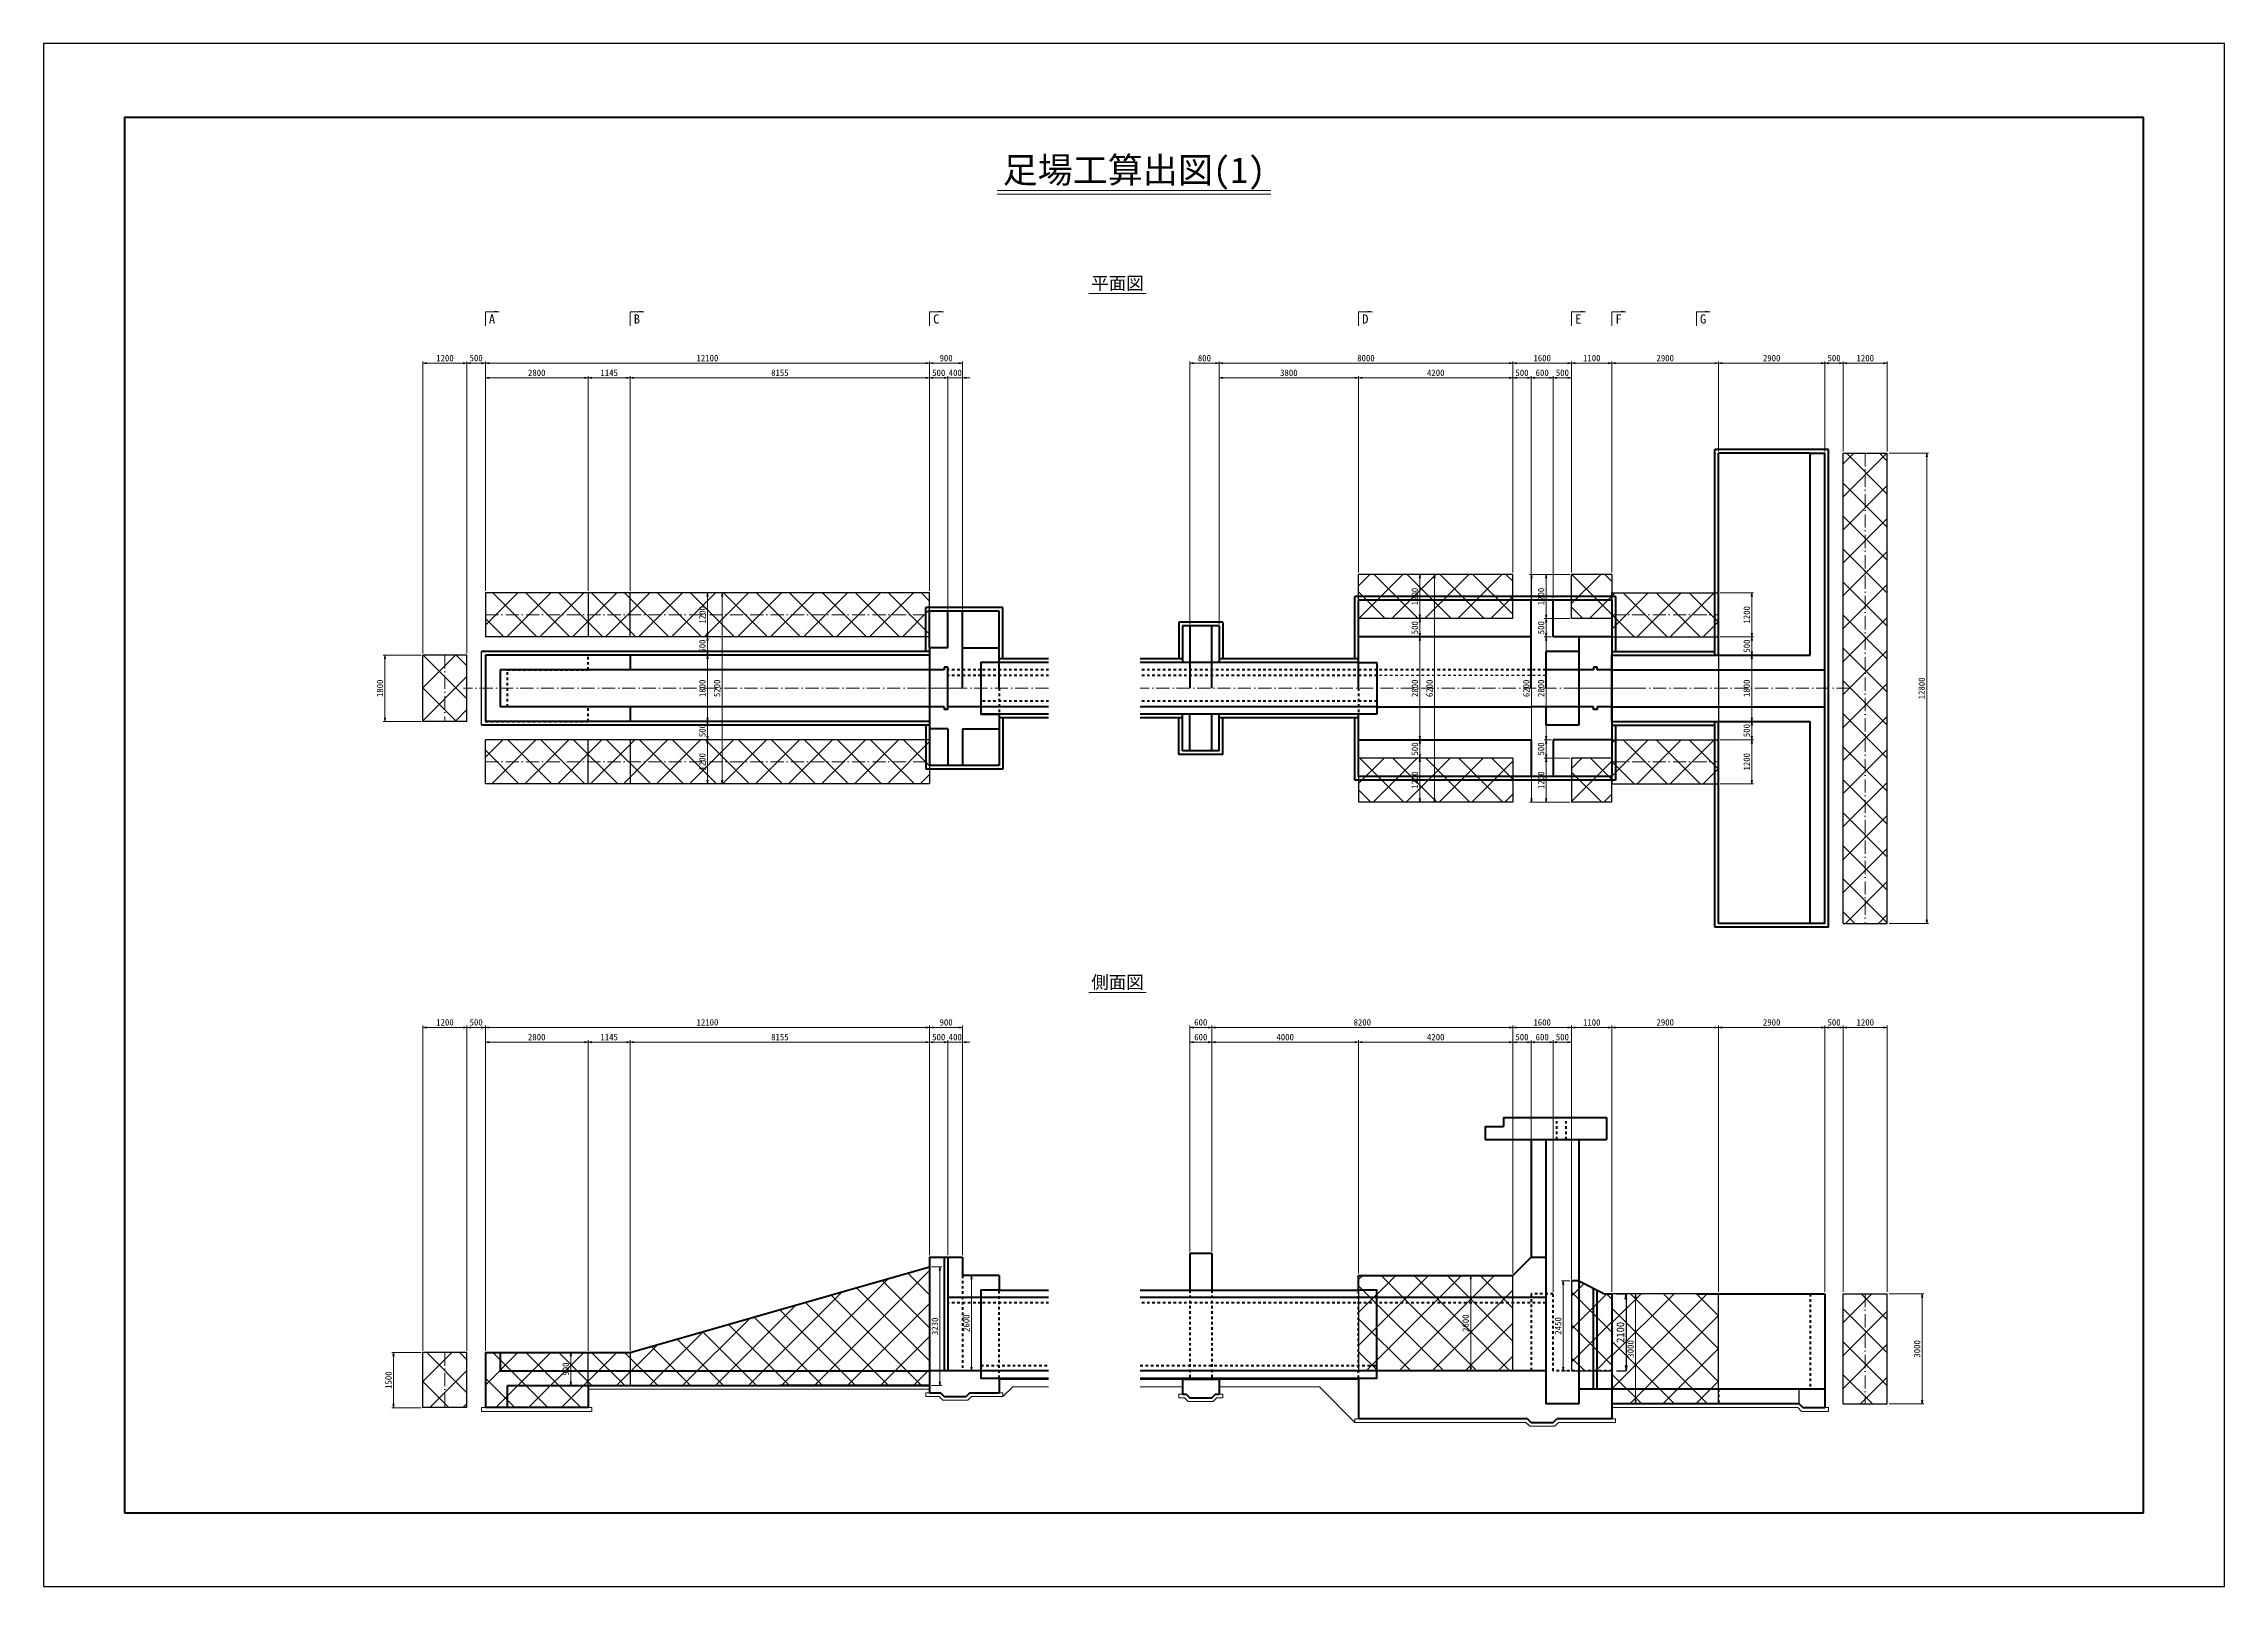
# Model space of a CAD drawing. Header units: millimetres. Extents: x 24033 to 83433, y -97239 to -13239.
# Drawn here: x 24033 to 83433, y -55239 to -13239 of the extents above; entities that cross this region are included whole.
import ezdxf
from ezdxf.enums import TextEntityAlignment as Align

# ---------------------------------------------------------------- set-up
doc = ezdxf.new("R2010")
doc.units = ezdxf.units.MM
doc.header["$LTSCALE"] = 60
doc.header["$PDSIZE"] = 300
for name, pattern in [('SXF_一点短鎖線', [9.25, 6, -1.5, 0.25, -1.5]), ('SXF_跳び破線', [12, 6, -6]), ('破線', [7.5, 6, -1.5]), ('破線1', [7.5, 6, -1.5])]:
    doc.linetypes.add(name, pattern=pattern)
doc.layers.get('Defpoints').update_dxf_attribs({"color": 151})
for name, color, linetype, lineweight in [('D-BMK', 2, 'SXF_一点短鎖線', 13), ('D-BYP-STR4', 6, 'Continuous', 25), ('D-BYP-STR7', 2, 'Continuous', 13), ('D-BYP-STR8', 150, 'Continuous', 50), ('D-STR', 1, 'Continuous', 50), ('D-STR-DIM', 7, 'Continuous', 13), ('D-STR-HTXT', 7, 'Continuous', 13), ('D-TTL', 2, 'Continuous', 140), ('D-TTL-LINE', 7, 'Continuous', 13), ('D-TTL-TXT', 7, 'Continuous', 13)]:
    doc.layers.add(name, color=color, linetype=linetype, lineweight=lineweight)
doc.styles.add('MS ゴシック', font='')
doc.styles.add('YOKO_GOTHIC', font='')
doc.styles.add('ＭＳ ゴシック', font='')
doc.styles.get('MS ゴシック').set_extended_font_data('MS Gothic')
doc.styles.get('YOKO_GOTHIC').set_extended_font_data('MS Gothic')
doc.styles.get('ＭＳ ゴシック').set_extended_font_data('MS Gothic')
doc.dimstyles.new('DIM-60-F', dxfattribs={"dimscale": 60, "dimtxt": 3.5, "dimasz": 2.5, "dimexe": 0, "dimexo": 2, "dimgap": 0.8, "dimtad": 1, "dimdec": 0, "dimzin": 0, "dimdsep": 46, "dimtxsty": 'MS ゴシック', "dimblk": 'OPEN', "dimcen": 0.1, "dimaunit": 1, "dimadec": 4, "dimazin": 0, "dimtfac": 1, "dimtdec": 0, "dimtmove": 2, "dimatfit": 3, "dimldrblk": 'OPEN', "dimfxl": 1, "dimtolj": 1, "dimtzin": 0, "dimlwd": -1, "dimlwe": -1, "dimarcsym": 2})
doc.dimstyles.new('S50', dxfattribs={"dimscale": 50, "dimtxt": 3.5, "dimasz": 2, "dimexe": 1, "dimexo": 1, "dimgap": 1, "dimtad": 1, "dimdec": 0, "dimzin": 1, "dimdsep": 46, "dimtxsty": 'YOKO_GOTHIC', "dimblk": 'OPEN', "dimcen": 0, "dimclrd": 256, "dimclre": 256, "dimclrt": 256, "dimaunit": 1, "dimadec": 3, "dimazin": 0, "dimtfac": 1, "dimtdec": 0, "dimtix": 1, "dimtmove": 2, "dimatfit": 3, "dimldrblk": 'OPEN', "dimfxl": 1, "dimlwd": -1, "dimlwe": -1, "dimarcsym": 0})
pattern_1 = [(45, (131608.64, -25388.3), (-449.013, 449.013), [])]
pattern_2 = [(135, (131608.64, -25388.3), (-449.013, -449.013), [])]
pattern_3 = [(135, (143921.6, -25388.3), (-449.0128, -449.0128), [])]
pattern_4 = [(45, (143921.6, -25388.3), (-449.0128, 449.0128), [])]
pattern_5 = [(45, (131608.64, -29009.5), (-449.013, 449.013), [])]
pattern_6 = [(135, (131608.64, -29009.5), (-449.013, -449.013), [])]
pattern_7 = [(45, (143921.6, -29009.5), (-449.0128, 449.0128), [])]
pattern_8 = [(135, (143921.6, -29009.5), (-449.0128, -449.0128), [])]

msp = doc.modelspace()

# ---------------------------------------------------------------- texts
at = {"layer": 'D-STR-HTXT', "color": 7, "linetype": 'Continuous', "lineweight": 13, "style": 'ＭＳ ゴシック'}
for s, p in [('A', (36247.8, -20860.7)), ('B', (40193.3, -20860.7)), ('C', (48347.8, -20860.7)), ('D', (60034.5, -20860.7)), ('E', (65834.8, -20860.7)), ('F', (66934.8, -20860.7)), ('G', (69234.8, -20860.7))]:
    msp.add_text(s, height=250, dxfattribs=at).set_placement(p, align=Align.CENTER)
at = {"layer": 'D-TTL-TXT', "style": 'MS ゴシック'}
for s, height, p in [('足場工算出図(1)', 700, (53733.4, -17238.8)), ('平面図', 350, (53284.5, -20041.8)), ('側面図', 350, (53284.5, -39070.2))]:
    msp.add_text(s, height=height, dxfattribs=at).set_placement(p, align=Align.BOTTOM_CENTER)

# ---------------------------------------------------------------- blocks, each defined once
blk = doc.blocks.new('_Open')
at = {"color": 0, "linetype": 'ByBlock', "lineweight": -2}
for p, q in [((-1, 0.17), (0, 0)), ((-1, -0.17), (0, 0)), ((0, 0), (-1, 0))]:
    blk.add_line(p, q, dxfattribs=at)
blk = doc.blocks.new('*D804')
at = {"layer": 'D-STR-DIM', "transparency": 16777216}
for p, q in [((73052, -24340), (73052, -21888)), ((74152, -21938), (73152, -21938)), ((74252, -24340), (74252, -21888))]:
    blk.add_line(p, q, dxfattribs=at)
at = {"layer": 'Defpoints', "color": 0, "transparency": 16777216}
for p in [(73052, -21938), (73052, -24390), (74252, -24390)]:
    blk.add_point(p, dxfattribs=at)
at = {"layer": 'D-STR-DIM', "transparency": 16777216, "xscale": 100, "yscale": 100, "zscale": 100, "rotation": 180}
blk.add_blockref('_Open', (73052, -21938), dxfattribs=at)
at = {"layer": 'D-STR-DIM', "transparency": 16777216, "xscale": 100, "yscale": 100, "zscale": 100}
blk.add_blockref('_Open', (74252, -21938), dxfattribs=at)
at = {"layer": 'D-STR-DIM', "transparency": 16777216, "insert": (73652, -21801), "char_height": 175, "attachment_point": 5, "style": 'YOKO_GOTHIC'}
blk.add_mtext('1200', dxfattribs=at)
blk = doc.blocks.new('*D805')
at = {"layer": 'D-STR-DIM', "transparency": 16777216}
for p, q in [((72552, -24340), (72552, -21888)), ((72952, -21938), (72652, -21938)), ((73052, -24340), (73052, -21888))]:
    blk.add_line(p, q, dxfattribs=at)
at = {"layer": 'Defpoints', "color": 0, "transparency": 16777216}
for p in [(72552, -21938), (72552, -24390), (73052, -24390)]:
    blk.add_point(p, dxfattribs=at)
at = {"layer": 'D-STR-DIM', "transparency": 16777216, "xscale": 100, "yscale": 100, "zscale": 100, "rotation": 180}
blk.add_blockref('_Open', (72552, -21938), dxfattribs=at)
at = {"layer": 'D-STR-DIM', "transparency": 16777216, "xscale": 100, "yscale": 100, "zscale": 100}
blk.add_blockref('_Open', (73052, -21938), dxfattribs=at)
at = {"layer": 'D-STR-DIM', "transparency": 16777216, "insert": (72802, -21801), "char_height": 175, "attachment_point": 5, "style": 'YOKO_GOTHIC'}
blk.add_mtext('500', dxfattribs=at)
blk = doc.blocks.new('*D806')
at = {"layer": 'D-STR-DIM', "transparency": 16777216}
for p, q in [((69652, -24340), (69652, -21888)), ((72452, -21938), (69752, -21938)), ((72552, -24340), (72552, -21888))]:
    blk.add_line(p, q, dxfattribs=at)
at = {"layer": 'Defpoints', "color": 0, "transparency": 16777216}
for p in [(69652, -21938), (69652, -24390), (72552, -24390)]:
    blk.add_point(p, dxfattribs=at)
at = {"layer": 'D-STR-DIM', "transparency": 16777216, "xscale": 100, "yscale": 100, "zscale": 100, "rotation": 180}
blk.add_blockref('_Open', (69652, -21938), dxfattribs=at)
at = {"layer": 'D-STR-DIM', "transparency": 16777216, "xscale": 100, "yscale": 100, "zscale": 100}
blk.add_blockref('_Open', (72552, -21938), dxfattribs=at)
at = {"layer": 'D-STR-DIM', "transparency": 16777216, "insert": (71102, -21801), "char_height": 175, "attachment_point": 5, "style": 'YOKO_GOTHIC'}
blk.add_mtext('2900', dxfattribs=at)
blk = doc.blocks.new('*D807')
at = {"layer": 'D-STR-DIM', "transparency": 16777216}
for p, q in [((66752, -27640), (66752, -21888)), ((69552, -21938), (66852, -21938)), ((69652, -24340), (69652, -21888))]:
    blk.add_line(p, q, dxfattribs=at)
at = {"layer": 'Defpoints', "color": 0, "transparency": 16777216}
for p in [(66752, -21938), (69652, -24390), (66752, -27690)]:
    blk.add_point(p, dxfattribs=at)
at = {"layer": 'D-STR-DIM', "transparency": 16777216, "xscale": 100, "yscale": 100, "zscale": 100, "rotation": 180}
blk.add_blockref('_Open', (66752, -21938), dxfattribs=at)
at = {"layer": 'D-STR-DIM', "transparency": 16777216, "xscale": 100, "yscale": 100, "zscale": 100}
blk.add_blockref('_Open', (69652, -21938), dxfattribs=at)
at = {"layer": 'D-STR-DIM', "transparency": 16777216, "insert": (68202, -21801), "char_height": 175, "attachment_point": 5, "style": 'YOKO_GOTHIC'}
blk.add_mtext('2900', dxfattribs=at)
blk = doc.blocks.new('*D808')
at = {"layer": 'D-STR-DIM', "transparency": 16777216}
for p, q in [((65652, -27640), (65652, -21888)), ((66652, -21938), (65752, -21938)), ((66752, -27640), (66752, -21888))]:
    blk.add_line(p, q, dxfattribs=at)
at = {"layer": 'Defpoints', "color": 0, "transparency": 16777216}
for p in [(65652, -21938), (65652, -27690), (66752, -27690)]:
    blk.add_point(p, dxfattribs=at)
at = {"layer": 'D-STR-DIM', "transparency": 16777216, "xscale": 100, "yscale": 100, "zscale": 100, "rotation": 180}
blk.add_blockref('_Open', (65652, -21938), dxfattribs=at)
at = {"layer": 'D-STR-DIM', "transparency": 16777216, "xscale": 100, "yscale": 100, "zscale": 100}
blk.add_blockref('_Open', (66752, -21938), dxfattribs=at)
at = {"layer": 'D-STR-DIM', "transparency": 16777216, "insert": (66202, -21801), "char_height": 175, "attachment_point": 5, "style": 'YOKO_GOTHIC'}
blk.add_mtext('1100', dxfattribs=at)
blk = doc.blocks.new('*D809')
at = {"layer": 'D-STR-DIM', "transparency": 16777216}
for p, q in [((64052, -27640), (64052, -21888)), ((65552, -21938), (64152, -21938)), ((65652, -27640), (65652, -21888))]:
    blk.add_line(p, q, dxfattribs=at)
at = {"layer": 'Defpoints', "color": 0, "transparency": 16777216}
for p in [(64052, -21938), (64052, -27690), (65652, -27690)]:
    blk.add_point(p, dxfattribs=at)
at = {"layer": 'D-STR-DIM', "transparency": 16777216, "xscale": 100, "yscale": 100, "zscale": 100, "rotation": 180}
blk.add_blockref('_Open', (64052, -21938), dxfattribs=at)
at = {"layer": 'D-STR-DIM', "transparency": 16777216, "xscale": 100, "yscale": 100, "zscale": 100}
blk.add_blockref('_Open', (65652, -21938), dxfattribs=at)
at = {"layer": 'D-STR-DIM', "transparency": 16777216, "insert": (64852, -21801), "char_height": 175, "attachment_point": 5, "style": 'YOKO_GOTHIC'}
blk.add_mtext('1600', dxfattribs=at)
blk = doc.blocks.new('*D810')
at = {"layer": 'D-STR-DIM', "transparency": 16777216}
for p, q in [((56052, -29040), (56052, -21888)), ((63952, -21938), (56152, -21938)), ((64052, -27640), (64052, -21888))]:
    blk.add_line(p, q, dxfattribs=at)
at = {"layer": 'Defpoints', "color": 0, "transparency": 16777216}
for p in [(56052, -21938), (64052, -27690), (56052, -29090)]:
    blk.add_point(p, dxfattribs=at)
at = {"layer": 'D-STR-DIM', "transparency": 16777216, "xscale": 100, "yscale": 100, "zscale": 100, "rotation": 180}
blk.add_blockref('_Open', (56052, -21938), dxfattribs=at)
at = {"layer": 'D-STR-DIM', "transparency": 16777216, "xscale": 100, "yscale": 100, "zscale": 100}
blk.add_blockref('_Open', (64052, -21938), dxfattribs=at)
at = {"layer": 'D-STR-DIM', "transparency": 16777216, "insert": (60052, -21801), "char_height": 175, "attachment_point": 5, "style": 'YOKO_GOTHIC'}
blk.add_mtext('8000', dxfattribs=at)
blk = doc.blocks.new('*D811')
at = {"layer": 'D-STR-DIM', "transparency": 16777216}
for p, q in [((55252, -29040), (55252, -21888)), ((55952, -21938), (55352, -21938)), ((56052, -29040), (56052, -21888))]:
    blk.add_line(p, q, dxfattribs=at)
at = {"layer": 'Defpoints', "color": 0, "transparency": 16777216}
for p in [(55252, -21938), (55252, -29090), (56052, -29090)]:
    blk.add_point(p, dxfattribs=at)
at = {"layer": 'D-STR-DIM', "transparency": 16777216, "xscale": 100, "yscale": 100, "zscale": 100, "rotation": 180}
blk.add_blockref('_Open', (55252, -21938), dxfattribs=at)
at = {"layer": 'D-STR-DIM', "transparency": 16777216, "xscale": 100, "yscale": 100, "zscale": 100}
blk.add_blockref('_Open', (56052, -21938), dxfattribs=at)
at = {"layer": 'D-STR-DIM', "transparency": 16777216, "insert": (55652, -21801), "char_height": 175, "attachment_point": 5, "style": 'YOKO_GOTHIC'}
blk.add_mtext('800', dxfattribs=at)
blk = doc.blocks.new('*D813')
at = {"layer": 'D-STR-DIM', "transparency": 16777216}
for p, q in [((48165, -28140), (48165, -21888)), ((48965, -21938), (48265, -21938)), ((49065, -28640), (49065, -21888))]:
    blk.add_line(p, q, dxfattribs=at)
at = {"layer": 'Defpoints', "color": 0, "transparency": 16777216}
for p in [(48165, -21938), (48165, -28190), (49065, -28690)]:
    blk.add_point(p, dxfattribs=at)
at = {"layer": 'D-STR-DIM', "transparency": 16777216, "xscale": 100, "yscale": 100, "zscale": 100, "rotation": 180}
blk.add_blockref('_Open', (48165, -21938), dxfattribs=at)
at = {"layer": 'D-STR-DIM', "transparency": 16777216, "xscale": 100, "yscale": 100, "zscale": 100}
blk.add_blockref('_Open', (49065, -21938), dxfattribs=at)
at = {"layer": 'D-STR-DIM', "transparency": 16777216, "insert": (48615, -21801), "char_height": 175, "attachment_point": 5, "style": 'YOKO_GOTHIC'}
blk.add_mtext('900', dxfattribs=at)
blk = doc.blocks.new('*D814')
at = {"layer": 'D-STR-DIM', "transparency": 16777216}
for p, q in [((36065, -28140), (36065, -21888)), ((48065, -21938), (36165, -21938)), ((48165, -28140), (48165, -21888))]:
    blk.add_line(p, q, dxfattribs=at)
at = {"layer": 'Defpoints', "color": 0, "transparency": 16777216}
for p in [(36065, -21938), (36065, -28190), (48165, -28190)]:
    blk.add_point(p, dxfattribs=at)
at = {"layer": 'D-STR-DIM', "transparency": 16777216, "xscale": 100, "yscale": 100, "zscale": 100, "rotation": 180}
blk.add_blockref('_Open', (36065, -21938), dxfattribs=at)
at = {"layer": 'D-STR-DIM', "transparency": 16777216, "xscale": 100, "yscale": 100, "zscale": 100}
blk.add_blockref('_Open', (48165, -21938), dxfattribs=at)
at = {"layer": 'D-STR-DIM', "transparency": 16777216, "insert": (42115, -21801), "char_height": 175, "attachment_point": 5, "style": 'YOKO_GOTHIC'}
blk.add_mtext('12100', dxfattribs=at)
blk = doc.blocks.new('*D815')
at = {"layer": 'D-STR-DIM', "transparency": 16777216}
for p, q in [((35565, -29840), (35565, -21888)), ((35965, -21938), (35665, -21938)), ((36065, -28140), (36065, -21888))]:
    blk.add_line(p, q, dxfattribs=at)
at = {"layer": 'Defpoints', "color": 0, "transparency": 16777216}
for p in [(35565, -21938), (36065, -28190), (35565, -29890)]:
    blk.add_point(p, dxfattribs=at)
at = {"layer": 'D-STR-DIM', "transparency": 16777216, "xscale": 100, "yscale": 100, "zscale": 100, "rotation": 180}
blk.add_blockref('_Open', (35565, -21938), dxfattribs=at)
at = {"layer": 'D-STR-DIM', "transparency": 16777216, "xscale": 100, "yscale": 100, "zscale": 100}
blk.add_blockref('_Open', (36065, -21938), dxfattribs=at)
at = {"layer": 'D-STR-DIM', "transparency": 16777216, "insert": (35815, -21801), "char_height": 175, "attachment_point": 5, "style": 'YOKO_GOTHIC'}
blk.add_mtext('500', dxfattribs=at)
blk = doc.blocks.new('*D816')
at = {"layer": 'D-STR-DIM', "transparency": 16777216}
for p, q in [((34365, -29840), (34365, -21888)), ((35465, -21938), (34465, -21938)), ((35565, -29840), (35565, -21888))]:
    blk.add_line(p, q, dxfattribs=at)
at = {"layer": 'Defpoints', "color": 0, "transparency": 16777216}
for p in [(34365, -21938), (34365, -29890), (35565, -29890)]:
    blk.add_point(p, dxfattribs=at)
at = {"layer": 'D-STR-DIM', "transparency": 16777216, "xscale": 100, "yscale": 100, "zscale": 100, "rotation": 180}
blk.add_blockref('_Open', (34365, -21938), dxfattribs=at)
at = {"layer": 'D-STR-DIM', "transparency": 16777216, "xscale": 100, "yscale": 100, "zscale": 100}
blk.add_blockref('_Open', (35565, -21938), dxfattribs=at)
at = {"layer": 'D-STR-DIM', "transparency": 16777216, "insert": (34965, -21801), "char_height": 175, "attachment_point": 5, "style": 'YOKO_GOTHIC'}
blk.add_mtext('1200', dxfattribs=at)
blk = doc.blocks.new('*D817')
at = {"layer": 'D-STR-DIM', "transparency": 16777216}
for p, q in [((64052, -27640), (64052, -22288)), ((64152, -22338), (64452, -22338)), ((64552, -28340), (64552, -22288))]:
    blk.add_line(p, q, dxfattribs=at)
at = {"layer": 'Defpoints', "color": 0, "transparency": 16777216}
for p in [(64552, -22338), (64052, -27690), (64552, -28390)]:
    blk.add_point(p, dxfattribs=at)
at = {"layer": 'D-STR-DIM', "transparency": 16777216, "xscale": 100, "yscale": 100, "zscale": 100, "rotation": 180}
blk.add_blockref('_Open', (64052, -22338), dxfattribs=at)
at = {"layer": 'D-STR-DIM', "transparency": 16777216, "xscale": 100, "yscale": 100, "zscale": 100}
blk.add_blockref('_Open', (64552, -22338), dxfattribs=at)
at = {"layer": 'D-STR-DIM', "transparency": 16777216, "insert": (64302, -22201), "char_height": 175, "attachment_point": 5, "style": 'YOKO_GOTHIC'}
blk.add_mtext('500', dxfattribs=at)
blk = doc.blocks.new('*D818')
at = {"layer": 'D-STR-DIM', "transparency": 16777216}
for p, q in [((64552, -28340), (64552, -22288)), ((64652, -22338), (65052, -22338)), ((65152, -28340), (65152, -22288))]:
    blk.add_line(p, q, dxfattribs=at)
at = {"layer": 'Defpoints', "color": 0, "transparency": 16777216}
for p in [(65152, -22338), (64552, -28390), (65152, -28390)]:
    blk.add_point(p, dxfattribs=at)
at = {"layer": 'D-STR-DIM', "transparency": 16777216, "xscale": 100, "yscale": 100, "zscale": 100, "rotation": 180}
blk.add_blockref('_Open', (64552, -22338), dxfattribs=at)
at = {"layer": 'D-STR-DIM', "transparency": 16777216, "xscale": 100, "yscale": 100, "zscale": 100}
blk.add_blockref('_Open', (65152, -22338), dxfattribs=at)
at = {"layer": 'D-STR-DIM', "transparency": 16777216, "insert": (64852, -22201), "char_height": 175, "attachment_point": 5, "style": 'YOKO_GOTHIC'}
blk.add_mtext('600', dxfattribs=at)
blk = doc.blocks.new('*D819')
at = {"layer": 'D-STR-DIM', "transparency": 16777216}
for p, q in [((65152, -28340), (65152, -22288)), ((65252, -22338), (65552, -22338)), ((65652, -27640), (65652, -22288))]:
    blk.add_line(p, q, dxfattribs=at)
at = {"layer": 'Defpoints', "color": 0, "transparency": 16777216}
for p in [(65652, -22338), (65652, -27690), (65152, -28390)]:
    blk.add_point(p, dxfattribs=at)
at = {"layer": 'D-STR-DIM', "transparency": 16777216, "xscale": 100, "yscale": 100, "zscale": 100, "rotation": 180}
blk.add_blockref('_Open', (65152, -22338), dxfattribs=at)
at = {"layer": 'D-STR-DIM', "transparency": 16777216, "xscale": 100, "yscale": 100, "zscale": 100}
blk.add_blockref('_Open', (65652, -22338), dxfattribs=at)
at = {"layer": 'D-STR-DIM', "transparency": 16777216, "insert": (65402, -22201), "char_height": 175, "attachment_point": 5, "style": 'YOKO_GOTHIC'}
blk.add_mtext('500', dxfattribs=at)
blk = doc.blocks.new('*D820')
at = {"layer": 'D-STR-DIM', "transparency": 16777216}
for p, q in [((56052, -29040), (56052, -22288)), ((56152, -22338), (59752, -22338)), ((59852, -27640), (59852, -22288))]:
    blk.add_line(p, q, dxfattribs=at)
at = {"layer": 'Defpoints', "color": 0, "transparency": 16777216}
for p in [(59852, -22338), (59852, -27690), (56052, -29090)]:
    blk.add_point(p, dxfattribs=at)
at = {"layer": 'D-STR-DIM', "transparency": 16777216, "xscale": 100, "yscale": 100, "zscale": 100, "rotation": 180}
blk.add_blockref('_Open', (56052, -22338), dxfattribs=at)
at = {"layer": 'D-STR-DIM', "transparency": 16777216, "xscale": 100, "yscale": 100, "zscale": 100}
blk.add_blockref('_Open', (59852, -22338), dxfattribs=at)
at = {"layer": 'D-STR-DIM', "transparency": 16777216, "insert": (57952, -22201), "char_height": 175, "attachment_point": 5, "style": 'YOKO_GOTHIC'}
blk.add_mtext('3800', dxfattribs=at)
blk = doc.blocks.new('*D821')
at = {"layer": 'D-STR-DIM', "transparency": 16777216}
for p, q in [((59852, -27640), (59852, -22288)), ((59952, -22338), (63952, -22338)), ((64052, -27640), (64052, -22288))]:
    blk.add_line(p, q, dxfattribs=at)
at = {"layer": 'Defpoints', "color": 0, "transparency": 16777216}
for p in [(64052, -22338), (59852, -27690), (64052, -27690)]:
    blk.add_point(p, dxfattribs=at)
at = {"layer": 'D-STR-DIM', "transparency": 16777216, "xscale": 100, "yscale": 100, "zscale": 100, "rotation": 180}
blk.add_blockref('_Open', (59852, -22338), dxfattribs=at)
at = {"layer": 'D-STR-DIM', "transparency": 16777216, "xscale": 100, "yscale": 100, "zscale": 100}
blk.add_blockref('_Open', (64052, -22338), dxfattribs=at)
at = {"layer": 'D-STR-DIM', "transparency": 16777216, "insert": (61952, -22201), "char_height": 175, "attachment_point": 5, "style": 'YOKO_GOTHIC'}
blk.add_mtext('4200', dxfattribs=at)
blk = doc.blocks.new('*D822')
at = {"layer": 'D-STR-DIM', "transparency": 16777216}
for p, q in [((48165, -28140), (48165, -22288)), ((48265, -22338), (48565, -22338)), ((48665, -28640), (48665, -22288))]:
    blk.add_line(p, q, dxfattribs=at)
at = {"layer": 'Defpoints', "color": 0, "transparency": 16777216}
for p in [(48665, -22338), (48165, -28190), (48665, -28690)]:
    blk.add_point(p, dxfattribs=at)
at = {"layer": 'D-STR-DIM', "transparency": 16777216, "xscale": 100, "yscale": 100, "zscale": 100, "rotation": 180}
blk.add_blockref('_Open', (48165, -22338), dxfattribs=at)
at = {"layer": 'D-STR-DIM', "transparency": 16777216, "xscale": 100, "yscale": 100, "zscale": 100}
blk.add_blockref('_Open', (48665, -22338), dxfattribs=at)
at = {"layer": 'D-STR-DIM', "transparency": 16777216, "insert": (48415, -22201), "char_height": 175, "attachment_point": 5, "style": 'YOKO_GOTHIC'}
blk.add_mtext('500', dxfattribs=at)
blk = doc.blocks.new('*D823')
at = {"layer": 'D-STR-DIM', "transparency": 16777216}
for p, q in [((48565, -22338), (48465, -22338)), ((48665, -28640), (48665, -22288)), ((48665, -22338), (49065, -22338)), ((49065, -28640), (49065, -22288)), ((49165, -22338), (49265, -22338))]:
    blk.add_line(p, q, dxfattribs=at)
at = {"layer": 'Defpoints', "color": 0, "transparency": 16777216}
for p in [(49065, -22338), (48665, -28690), (49065, -28690)]:
    blk.add_point(p, dxfattribs=at)
at = {"layer": 'D-STR-DIM', "transparency": 16777216, "xscale": 100, "yscale": 100, "zscale": 100}
blk.add_blockref('_Open', (48665, -22338), dxfattribs=at)
at = {"layer": 'D-STR-DIM', "transparency": 16777216, "xscale": 100, "yscale": 100, "zscale": 100, "rotation": 180}
blk.add_blockref('_Open', (49065, -22338), dxfattribs=at)
at = {"layer": 'D-STR-DIM', "transparency": 16777216, "insert": (48865, -22201), "char_height": 175, "attachment_point": 5, "style": 'YOKO_GOTHIC'}
blk.add_mtext('400', dxfattribs=at)
blk = doc.blocks.new('*D824')
at = {"layer": 'D-STR-DIM', "transparency": 16777216}
for p, q in [((36065, -28140), (36065, -22288)), ((36165, -22338), (38765, -22338)), ((38865, -28140), (38865, -22288))]:
    blk.add_line(p, q, dxfattribs=at)
at = {"layer": 'Defpoints', "color": 0, "transparency": 16777216}
for p in [(38865, -22338), (36065, -28190), (38865, -28190)]:
    blk.add_point(p, dxfattribs=at)
at = {"layer": 'D-STR-DIM', "transparency": 16777216, "xscale": 100, "yscale": 100, "zscale": 100, "rotation": 180}
blk.add_blockref('_Open', (36065, -22338), dxfattribs=at)
at = {"layer": 'D-STR-DIM', "transparency": 16777216, "xscale": 100, "yscale": 100, "zscale": 100}
blk.add_blockref('_Open', (38865, -22338), dxfattribs=at)
at = {"layer": 'D-STR-DIM', "transparency": 16777216, "insert": (37465, -22201), "char_height": 175, "attachment_point": 5, "style": 'YOKO_GOTHIC'}
blk.add_mtext('2800', dxfattribs=at)
blk = doc.blocks.new('*D832')
at = {"layer": 'D-STR-DIM', "transparency": 16777216}
for p, q in [((38865, -28140), (38865, -22288)), ((38965, -22338), (39910, -22338)), ((40010, -28140), (40010, -22288))]:
    blk.add_line(p, q, dxfattribs=at)
at = {"layer": 'Defpoints', "color": 0, "transparency": 16777216}
for p in [(40010, -22338), (38865, -28190), (40010, -28190)]:
    blk.add_point(p, dxfattribs=at)
at = {"layer": 'D-STR-DIM', "transparency": 16777216, "xscale": 100, "yscale": 100, "zscale": 100, "rotation": 180}
blk.add_blockref('_Open', (38865, -22338), dxfattribs=at)
at = {"layer": 'D-STR-DIM', "transparency": 16777216, "xscale": 100, "yscale": 100, "zscale": 100}
blk.add_blockref('_Open', (40010, -22338), dxfattribs=at)
at = {"layer": 'D-STR-DIM', "transparency": 16777216, "insert": (39438, -22201), "char_height": 175, "attachment_point": 5, "style": 'YOKO_GOTHIC'}
blk.add_mtext('1145', dxfattribs=at)
blk = doc.blocks.new('*D833')
at = {"layer": 'D-STR-DIM', "transparency": 16777216}
for p, q in [((40010, -28140), (40010, -22288)), ((40110, -22338), (48065, -22338)), ((48165, -28140), (48165, -22288))]:
    blk.add_line(p, q, dxfattribs=at)
at = {"layer": 'Defpoints', "color": 0, "transparency": 16777216}
for p in [(48165, -22338), (40010, -28190), (48165, -28190)]:
    blk.add_point(p, dxfattribs=at)
at = {"layer": 'D-STR-DIM', "transparency": 16777216, "xscale": 100, "yscale": 100, "zscale": 100, "rotation": 180}
blk.add_blockref('_Open', (40010, -22338), dxfattribs=at)
at = {"layer": 'D-STR-DIM', "transparency": 16777216, "xscale": 100, "yscale": 100, "zscale": 100}
blk.add_blockref('_Open', (48165, -22338), dxfattribs=at)
at = {"layer": 'D-STR-DIM', "transparency": 16777216, "insert": (44088, -22201), "char_height": 175, "attachment_point": 5, "style": 'YOKO_GOTHIC'}
blk.add_mtext('8155', dxfattribs=at)
blk = doc.blocks.new('*D834')
at = {"layer": 'D-STR-DIM', "transparency": 16777216}
for p, q in [((74302, -24390), (75376, -24390)), ((75326, -24490), (75326, -37090)), ((74302, -37190), (75376, -37190))]:
    blk.add_line(p, q, dxfattribs=at)
at = {"layer": 'Defpoints', "color": 0, "transparency": 16777216}
for p in [(74252, -24390), (74252, -37190), (75326, -37190)]:
    blk.add_point(p, dxfattribs=at)
at = {"layer": 'D-STR-DIM', "transparency": 16777216, "xscale": 100, "yscale": 100, "zscale": 100}
for p, rotation in [((75326, -24390), 90), ((75326, -37190), 270)]:
    blk.add_blockref('_Open', p, dxfattribs=dict(at, rotation=rotation))
at = {"layer": 'D-STR-DIM', "transparency": 16777216, "insert": (75188, -30790), "char_height": 175, "attachment_point": 5, "rotation": 90, "style": 'YOKO_GOTHIC'}
blk.add_mtext('12800', dxfattribs=at)
blk = doc.blocks.new('*D835')
at = {"layer": 'D-STR-DIM', "transparency": 16777216}
for p, q in [((69702, -28190), (70610, -28190)), ((70560, -28290), (70560, -29290)), ((69702, -29390), (70610, -29390))]:
    blk.add_line(p, q, dxfattribs=at)
at = {"layer": 'Defpoints', "color": 0, "transparency": 16777216}
for p in [(69652, -28190), (69652, -29390), (70560, -29390)]:
    blk.add_point(p, dxfattribs=at)
at = {"layer": 'D-STR-DIM', "transparency": 16777216, "xscale": 100, "yscale": 100, "zscale": 100}
for p, rotation in [((70560, -28190), 90), ((70560, -29390), 270)]:
    blk.add_blockref('_Open', p, dxfattribs=dict(at, rotation=rotation))
at = {"layer": 'D-STR-DIM', "transparency": 16777216, "insert": (70423, -28790), "char_height": 175, "attachment_point": 5, "rotation": 90, "style": 'YOKO_GOTHIC'}
blk.add_mtext('1200', dxfattribs=at)
blk = doc.blocks.new('*D836')
at = {"layer": 'D-STR-DIM', "transparency": 16777216}
for p, q in [((69702, -29390), (70610, -29390)), ((70560, -29490), (70560, -29790))]:
    blk.add_line(p, q, dxfattribs=at)
at = {"layer": 'Defpoints', "color": 0, "transparency": 16777216}
for p in [(69652, -29390), (70560, -29890), (70560, -29890)]:
    blk.add_point(p, dxfattribs=at)
at = {"layer": 'D-STR-DIM', "transparency": 16777216, "xscale": 100, "yscale": 100, "zscale": 100}
for p, rotation in [((70560, -29390), 90), ((70560, -29890), 270)]:
    blk.add_blockref('_Open', p, dxfattribs=dict(at, rotation=rotation))
at = {"layer": 'D-STR-DIM', "transparency": 16777216, "insert": (70423, -29640), "char_height": 175, "attachment_point": 5, "rotation": 90, "style": 'YOKO_GOTHIC'}
blk.add_mtext('500', dxfattribs=at)
blk = doc.blocks.new('*D837')
at = {"layer": 'D-STR-DIM', "transparency": 16777216}
blk.add_line((70560, -29990), (70560, -31590), dxfattribs=at)
at = {"layer": 'Defpoints', "color": 0, "transparency": 16777216}
for p in [(70560, -29890), (70560, -31690), (70560, -31690)]:
    blk.add_point(p, dxfattribs=at)
at = {"layer": 'D-STR-DIM', "transparency": 16777216, "xscale": 100, "yscale": 100, "zscale": 100}
for p, rotation in [((70560, -29890), 90), ((70560, -31690), 270)]:
    blk.add_blockref('_Open', p, dxfattribs=dict(at, rotation=rotation))
at = {"layer": 'D-STR-DIM', "transparency": 16777216, "insert": (70423, -30790), "char_height": 175, "attachment_point": 5, "rotation": 90, "style": 'YOKO_GOTHIC'}
blk.add_mtext('1800', dxfattribs=at)
blk = doc.blocks.new('*D838')
at = {"layer": 'D-STR-DIM', "transparency": 16777216}
for p, q in [((70560, -31790), (70560, -32090)), ((69702, -32190), (70610, -32190))]:
    blk.add_line(p, q, dxfattribs=at)
at = {"layer": 'Defpoints', "color": 0, "transparency": 16777216}
for p in [(70560, -31690), (69652, -32190), (70560, -32190)]:
    blk.add_point(p, dxfattribs=at)
at = {"layer": 'D-STR-DIM', "transparency": 16777216, "xscale": 100, "yscale": 100, "zscale": 100}
for p, rotation in [((70560, -31690), 90), ((70560, -32190), 270)]:
    blk.add_blockref('_Open', p, dxfattribs=dict(at, rotation=rotation))
at = {"layer": 'D-STR-DIM', "transparency": 16777216, "insert": (70423, -31940), "char_height": 175, "attachment_point": 5, "rotation": 90, "style": 'YOKO_GOTHIC'}
blk.add_mtext('500', dxfattribs=at)
blk = doc.blocks.new('*D839')
at = {"layer": 'D-STR-DIM', "transparency": 16777216}
for p, q in [((69702, -32190), (70610, -32190)), ((70560, -32290), (70560, -33290)), ((69702, -33390), (70610, -33390))]:
    blk.add_line(p, q, dxfattribs=at)
at = {"layer": 'Defpoints', "color": 0, "transparency": 16777216}
for p in [(69652, -32190), (69652, -33390), (70560, -33390)]:
    blk.add_point(p, dxfattribs=at)
at = {"layer": 'D-STR-DIM', "transparency": 16777216, "xscale": 100, "yscale": 100, "zscale": 100}
for p, rotation in [((70560, -32190), 90), ((70560, -33390), 270)]:
    blk.add_blockref('_Open', p, dxfattribs=dict(at, rotation=rotation))
at = {"layer": 'D-STR-DIM', "transparency": 16777216, "insert": (70423, -32790), "char_height": 175, "attachment_point": 5, "rotation": 90, "style": 'YOKO_GOTHIC'}
blk.add_mtext('1200', dxfattribs=at)
blk = doc.blocks.new('*D840')
at = {"layer": 'D-STR-DIM', "transparency": 16777216}
for p, q in [((65602, -27690), (64909, -27690)), ((64959, -27790), (64959, -28790)), ((65602, -28890), (64909, -28890))]:
    blk.add_line(p, q, dxfattribs=at)
at = {"layer": 'Defpoints', "color": 0, "transparency": 16777216}
for p in [(65652, -27690), (64959, -28890), (65652, -28890)]:
    blk.add_point(p, dxfattribs=at)
at = {"layer": 'D-STR-DIM', "transparency": 16777216, "xscale": 100, "yscale": 100, "zscale": 100}
for p, rotation in [((64959, -27690), 90), ((64959, -28890), 270)]:
    blk.add_blockref('_Open', p, dxfattribs=dict(at, rotation=rotation))
at = {"layer": 'D-STR-DIM', "transparency": 16777216, "insert": (64821, -28290), "char_height": 175, "attachment_point": 5, "rotation": 90, "style": 'YOKO_GOTHIC'}
blk.add_mtext('1200', dxfattribs=at)
blk = doc.blocks.new('*D841')
at = {"layer": 'D-STR-DIM', "transparency": 16777216}
for p, q in [((65602, -28890), (64909, -28890)), ((64959, -28990), (64959, -29290)), ((65102, -29390), (64909, -29390))]:
    blk.add_line(p, q, dxfattribs=at)
at = {"layer": 'Defpoints', "color": 0, "transparency": 16777216}
for p in [(65652, -28890), (64959, -29390), (65152, -29390)]:
    blk.add_point(p, dxfattribs=at)
at = {"layer": 'D-STR-DIM', "transparency": 16777216, "xscale": 100, "yscale": 100, "zscale": 100}
for p, rotation in [((64959, -28890), 90), ((64959, -29390), 270)]:
    blk.add_blockref('_Open', p, dxfattribs=dict(at, rotation=rotation))
at = {"layer": 'D-STR-DIM', "transparency": 16777216, "insert": (64821, -29140), "char_height": 175, "attachment_point": 5, "rotation": 90, "style": 'YOKO_GOTHIC'}
blk.add_mtext('500', dxfattribs=at)
blk = doc.blocks.new('*D842')
at = {"layer": 'D-STR-DIM', "transparency": 16777216}
for p, q in [((65102, -29390), (64909, -29390)), ((64959, -29490), (64959, -32090)), ((65102, -32190), (64909, -32190))]:
    blk.add_line(p, q, dxfattribs=at)
at = {"layer": 'Defpoints', "color": 0, "transparency": 16777216}
for p in [(65152, -29390), (64959, -32190), (65152, -32190)]:
    blk.add_point(p, dxfattribs=at)
at = {"layer": 'D-STR-DIM', "transparency": 16777216, "xscale": 100, "yscale": 100, "zscale": 100}
for p, rotation in [((64959, -29390), 90), ((64959, -32190), 270)]:
    blk.add_blockref('_Open', p, dxfattribs=dict(at, rotation=rotation))
at = {"layer": 'D-STR-DIM', "transparency": 16777216, "insert": (64821, -30790), "char_height": 175, "attachment_point": 5, "rotation": 90, "style": 'YOKO_GOTHIC'}
blk.add_mtext('2800', dxfattribs=at)
blk = doc.blocks.new('*D843')
at = {"layer": 'D-STR-DIM', "transparency": 16777216}
for p, q in [((65102, -32190), (64909, -32190)), ((64959, -32290), (64959, -32590)), ((65602, -32690), (64909, -32690))]:
    blk.add_line(p, q, dxfattribs=at)
at = {"layer": 'Defpoints', "color": 0, "transparency": 16777216}
for p in [(65152, -32190), (64959, -32690), (65652, -32690)]:
    blk.add_point(p, dxfattribs=at)
at = {"layer": 'D-STR-DIM', "transparency": 16777216, "xscale": 100, "yscale": 100, "zscale": 100}
for p, rotation in [((64959, -32190), 90), ((64959, -32690), 270)]:
    blk.add_blockref('_Open', p, dxfattribs=dict(at, rotation=rotation))
at = {"layer": 'D-STR-DIM', "transparency": 16777216, "insert": (64821, -32440), "char_height": 175, "attachment_point": 5, "rotation": 90, "style": 'YOKO_GOTHIC'}
blk.add_mtext('500', dxfattribs=at)
blk = doc.blocks.new('*D844')
at = {"layer": 'D-STR-DIM', "transparency": 16777216}
for p, q in [((65602, -32690), (64909, -32690)), ((64959, -32790), (64959, -33790)), ((65602, -33890), (64909, -33890))]:
    blk.add_line(p, q, dxfattribs=at)
at = {"layer": 'Defpoints', "color": 0, "transparency": 16777216}
for p in [(65652, -32690), (64959, -33890), (65652, -33890)]:
    blk.add_point(p, dxfattribs=at)
at = {"layer": 'D-STR-DIM', "transparency": 16777216, "xscale": 100, "yscale": 100, "zscale": 100}
for p, rotation in [((64959, -32690), 90), ((64959, -33890), 270)]:
    blk.add_blockref('_Open', p, dxfattribs=dict(at, rotation=rotation))
at = {"layer": 'D-STR-DIM', "transparency": 16777216, "insert": (64821, -33290), "char_height": 175, "attachment_point": 5, "rotation": 90, "style": 'YOKO_GOTHIC'}
blk.add_mtext('1200', dxfattribs=at)
blk = doc.blocks.new('*D726')
at = {"layer": 'D-STR-DIM', "transparency": 16777216}
for p, q in [((65602, -27690), (64509, -27690)), ((64559, -33790), (64559, -27790)), ((65602, -33890), (64509, -33890))]:
    blk.add_line(p, q, dxfattribs=at)
at = {"layer": 'Defpoints', "color": 0, "transparency": 16777216}
for p in [(64559, -27690), (65652, -27690), (65652, -33890)]:
    blk.add_point(p, dxfattribs=at)
at = {"layer": 'D-STR-DIM', "transparency": 16777216, "xscale": 100, "yscale": 100, "zscale": 100}
for p, rotation in [((64559, -27690), 90), ((64559, -33890), 270)]:
    blk.add_blockref('_Open', p, dxfattribs=dict(at, rotation=rotation))
at = {"layer": 'D-STR-DIM', "transparency": 16777216, "insert": (64421, -30790), "char_height": 175, "attachment_point": 5, "rotation": 90, "style": 'YOKO_GOTHIC'}
blk.add_mtext('6200', dxfattribs=at)
blk = doc.blocks.new('*D845')
at = {"layer": 'D-STR-DIM', "transparency": 16777216}
blk.add_line((61521, -27790), (61521, -28790), dxfattribs=at)
at = {"layer": 'Defpoints', "color": 0, "transparency": 16777216}
for p in [(61521, -27690), (61521, -28890), (61521, -28890)]:
    blk.add_point(p, dxfattribs=at)
at = {"layer": 'D-STR-DIM', "transparency": 16777216, "xscale": 100, "yscale": 100, "zscale": 100}
for p, rotation in [((61521, -27690), 90), ((61521, -28890), 270)]:
    blk.add_blockref('_Open', p, dxfattribs=dict(at, rotation=rotation))
at = {"layer": 'D-STR-DIM', "transparency": 16777216, "insert": (61383, -28290), "char_height": 175, "attachment_point": 5, "rotation": 90, "style": 'YOKO_GOTHIC'}
blk.add_mtext('1200', dxfattribs=at)
blk = doc.blocks.new('*D846')
at = {"layer": 'D-STR-DIM', "transparency": 16777216}
blk.add_line((61521, -28990), (61521, -29290), dxfattribs=at)
at = {"layer": 'Defpoints', "color": 0, "transparency": 16777216}
for p in [(61521, -28890), (61521, -29390), (61521, -29390)]:
    blk.add_point(p, dxfattribs=at)
at = {"layer": 'D-STR-DIM', "transparency": 16777216, "xscale": 100, "yscale": 100, "zscale": 100}
for p, rotation in [((61521, -28890), 90), ((61521, -29390), 270)]:
    blk.add_blockref('_Open', p, dxfattribs=dict(at, rotation=rotation))
at = {"layer": 'D-STR-DIM', "transparency": 16777216, "insert": (61383, -29140), "char_height": 175, "attachment_point": 5, "rotation": 90, "style": 'YOKO_GOTHIC'}
blk.add_mtext('500', dxfattribs=at)
blk = doc.blocks.new('*D847')
at = {"layer": 'D-STR-DIM', "transparency": 16777216}
blk.add_line((61521, -29490), (61521, -32090), dxfattribs=at)
at = {"layer": 'Defpoints', "color": 0, "transparency": 16777216}
for p in [(61521, -29390), (61521, -32190), (61521, -32190)]:
    blk.add_point(p, dxfattribs=at)
at = {"layer": 'D-STR-DIM', "transparency": 16777216, "xscale": 100, "yscale": 100, "zscale": 100}
for p, rotation in [((61521, -29390), 90), ((61521, -32190), 270)]:
    blk.add_blockref('_Open', p, dxfattribs=dict(at, rotation=rotation))
at = {"layer": 'D-STR-DIM', "transparency": 16777216, "insert": (61383, -30790), "char_height": 175, "attachment_point": 5, "rotation": 90, "style": 'YOKO_GOTHIC'}
blk.add_mtext('2800', dxfattribs=at)
blk = doc.blocks.new('*D848')
at = {"layer": 'D-STR-DIM', "transparency": 16777216}
blk.add_line((61521, -32290), (61521, -32590), dxfattribs=at)
at = {"layer": 'Defpoints', "color": 0, "transparency": 16777216}
for p in [(61521, -32190), (61521, -32690), (61521, -32690)]:
    blk.add_point(p, dxfattribs=at)
at = {"layer": 'D-STR-DIM', "transparency": 16777216, "xscale": 100, "yscale": 100, "zscale": 100}
for p, rotation in [((61521, -32190), 90), ((61521, -32690), 270)]:
    blk.add_blockref('_Open', p, dxfattribs=dict(at, rotation=rotation))
at = {"layer": 'D-STR-DIM', "transparency": 16777216, "insert": (61383, -32440), "char_height": 175, "attachment_point": 5, "rotation": 90, "style": 'YOKO_GOTHIC'}
blk.add_mtext('500', dxfattribs=at)
blk = doc.blocks.new('*D849')
at = {"layer": 'D-STR-DIM', "transparency": 16777216}
blk.add_line((61521, -32790), (61521, -33790), dxfattribs=at)
at = {"layer": 'Defpoints', "color": 0, "transparency": 16777216}
for p in [(61521, -32690), (61521, -33890), (61521, -33890)]:
    blk.add_point(p, dxfattribs=at)
at = {"layer": 'D-STR-DIM', "transparency": 16777216, "xscale": 100, "yscale": 100, "zscale": 100}
for p, rotation in [((61521, -32690), 90), ((61521, -33890), 270)]:
    blk.add_blockref('_Open', p, dxfattribs=dict(at, rotation=rotation))
at = {"layer": 'D-STR-DIM', "transparency": 16777216, "insert": (61383, -33290), "char_height": 175, "attachment_point": 5, "rotation": 90, "style": 'YOKO_GOTHIC'}
blk.add_mtext('1200', dxfattribs=at)
blk = doc.blocks.new('*D727')
at = {"layer": 'D-STR-DIM', "transparency": 16777216}
blk.add_line((61921, -27790), (61921, -33790), dxfattribs=at)
at = {"layer": 'Defpoints', "color": 0, "transparency": 16777216}
for p in [(61921, -27690), (61921, -33890), (61921, -33890)]:
    blk.add_point(p, dxfattribs=at)
at = {"layer": 'D-STR-DIM', "transparency": 16777216, "xscale": 100, "yscale": 100, "zscale": 100}
for p, rotation in [((61921, -27690), 90), ((61921, -33890), 270)]:
    blk.add_blockref('_Open', p, dxfattribs=dict(at, rotation=rotation))
at = {"layer": 'D-STR-DIM', "transparency": 16777216, "insert": (61783, -30790), "char_height": 175, "attachment_point": 5, "rotation": 90, "style": 'YOKO_GOTHIC'}
blk.add_mtext('6200', dxfattribs=at)
blk = doc.blocks.new('*D850')
at = {"layer": 'D-STR-DIM', "transparency": 16777216}
blk.add_line((42115, -28290), (42115, -29290), dxfattribs=at)
at = {"layer": 'Defpoints', "color": 0, "transparency": 16777216}
for p in [(42115, -28190), (42115, -29390), (42115, -29390)]:
    blk.add_point(p, dxfattribs=at)
at = {"layer": 'D-STR-DIM', "transparency": 16777216, "xscale": 100, "yscale": 100, "zscale": 100}
for p, rotation in [((42115, -28190), 90), ((42115, -29390), 270)]:
    blk.add_blockref('_Open', p, dxfattribs=dict(at, rotation=rotation))
at = {"layer": 'D-STR-DIM', "transparency": 16777216, "insert": (41977, -28790), "char_height": 175, "attachment_point": 5, "rotation": 90, "style": 'YOKO_GOTHIC'}
blk.add_mtext('1200', dxfattribs=at)
blk = doc.blocks.new('*D851')
at = {"layer": 'D-STR-DIM', "transparency": 16777216}
blk.add_line((42115, -29490), (42115, -29790), dxfattribs=at)
at = {"layer": 'Defpoints', "color": 0, "transparency": 16777216}
for p in [(42115, -29390), (42115, -29890), (42115, -29890)]:
    blk.add_point(p, dxfattribs=at)
at = {"layer": 'D-STR-DIM', "transparency": 16777216, "xscale": 100, "yscale": 100, "zscale": 100}
for p, rotation in [((42115, -29390), 90), ((42115, -29890), 270)]:
    blk.add_blockref('_Open', p, dxfattribs=dict(at, rotation=rotation))
at = {"layer": 'D-STR-DIM', "transparency": 16777216, "insert": (41977, -29640), "char_height": 175, "attachment_point": 5, "rotation": 90, "style": 'YOKO_GOTHIC'}
blk.add_mtext('500', dxfattribs=at)
blk = doc.blocks.new('*D852')
at = {"layer": 'D-STR-DIM', "transparency": 16777216}
blk.add_line((42115, -29990), (42115, -31590), dxfattribs=at)
at = {"layer": 'Defpoints', "color": 0, "transparency": 16777216}
for p in [(42115, -29890), (42115, -31690), (42115, -31690)]:
    blk.add_point(p, dxfattribs=at)
at = {"layer": 'D-STR-DIM', "transparency": 16777216, "xscale": 100, "yscale": 100, "zscale": 100}
for p, rotation in [((42115, -29890), 90), ((42115, -31690), 270)]:
    blk.add_blockref('_Open', p, dxfattribs=dict(at, rotation=rotation))
at = {"layer": 'D-STR-DIM', "transparency": 16777216, "insert": (41977, -30790), "char_height": 175, "attachment_point": 5, "rotation": 90, "style": 'YOKO_GOTHIC'}
blk.add_mtext('1800', dxfattribs=at)
blk = doc.blocks.new('*D853')
at = {"layer": 'D-STR-DIM', "transparency": 16777216}
blk.add_line((42115, -31790), (42115, -32090), dxfattribs=at)
at = {"layer": 'Defpoints', "color": 0, "transparency": 16777216}
for p in [(42115, -31690), (42115, -32190), (42115, -32190)]:
    blk.add_point(p, dxfattribs=at)
at = {"layer": 'D-STR-DIM', "transparency": 16777216, "xscale": 100, "yscale": 100, "zscale": 100}
for p, rotation in [((42115, -31690), 90), ((42115, -32190), 270)]:
    blk.add_blockref('_Open', p, dxfattribs=dict(at, rotation=rotation))
at = {"layer": 'D-STR-DIM', "transparency": 16777216, "insert": (41977, -31940), "char_height": 175, "attachment_point": 5, "rotation": 90, "style": 'YOKO_GOTHIC'}
blk.add_mtext('500', dxfattribs=at)
blk = doc.blocks.new('*D854')
at = {"layer": 'D-STR-DIM', "transparency": 16777216}
blk.add_line((42115, -32290), (42115, -33290), dxfattribs=at)
at = {"layer": 'Defpoints', "color": 0, "transparency": 16777216}
for p in [(42115, -32190), (42115, -33390), (42115, -33390)]:
    blk.add_point(p, dxfattribs=at)
at = {"layer": 'D-STR-DIM', "transparency": 16777216, "xscale": 100, "yscale": 100, "zscale": 100}
for p, rotation in [((42115, -32190), 90), ((42115, -33390), 270)]:
    blk.add_blockref('_Open', p, dxfattribs=dict(at, rotation=rotation))
at = {"layer": 'D-STR-DIM', "transparency": 16777216, "insert": (41977, -32790), "char_height": 175, "attachment_point": 5, "rotation": 90, "style": 'YOKO_GOTHIC'}
blk.add_mtext('1200', dxfattribs=at)
blk = doc.blocks.new('*D728')
at = {"layer": 'D-STR-DIM', "transparency": 16777216}
blk.add_line((42515, -28290), (42515, -33290), dxfattribs=at)
at = {"layer": 'Defpoints', "color": 0, "transparency": 16777216}
for p in [(42515, -28190), (42515, -33390), (42515, -33390)]:
    blk.add_point(p, dxfattribs=at)
at = {"layer": 'D-STR-DIM', "transparency": 16777216, "xscale": 100, "yscale": 100, "zscale": 100}
for p, rotation in [((42515, -28190), 90), ((42515, -33390), 270)]:
    blk.add_blockref('_Open', p, dxfattribs=dict(at, rotation=rotation))
at = {"layer": 'D-STR-DIM', "transparency": 16777216, "insert": (42377, -30790), "char_height": 175, "attachment_point": 5, "rotation": 90, "style": 'YOKO_GOTHIC'}
blk.add_mtext('5200', dxfattribs=at)
blk = doc.blocks.new('*D855')
at = {"layer": 'D-STR-DIM', "transparency": 16777216}
for p, q in [((34315, -29890), (33282, -29890)), ((33332, -29990), (33332, -31590)), ((34315, -31690), (33282, -31690))]:
    blk.add_line(p, q, dxfattribs=at)
at = {"layer": 'Defpoints', "color": 0, "transparency": 16777216}
for p in [(34365, -29890), (33332, -31690), (34365, -31690)]:
    blk.add_point(p, dxfattribs=at)
at = {"layer": 'D-STR-DIM', "transparency": 16777216, "xscale": 100, "yscale": 100, "zscale": 100}
for p, rotation in [((33332, -29890), 90), ((33332, -31690), 270)]:
    blk.add_blockref('_Open', p, dxfattribs=dict(at, rotation=rotation))
at = {"layer": 'D-STR-DIM', "transparency": 16777216, "insert": (33195, -30790), "char_height": 175, "attachment_point": 5, "rotation": 90, "style": 'YOKO_GOTHIC'}
blk.add_mtext('1800', dxfattribs=at)
blk = doc.blocks.new('*D729')
at = {"layer": 'D-STR-DIM', "transparency": 16777216}
for p, q in [((73052, -47224), (73052, -39972)), ((74152, -40022), (73152, -40022)), ((74252, -47224), (74252, -39972))]:
    blk.add_line(p, q, dxfattribs=at)
at = {"layer": 'Defpoints', "color": 0, "transparency": 16777216}
for p in [(73052, -40022), (73052, -47274), (74252, -47274)]:
    blk.add_point(p, dxfattribs=at)
at = {"layer": 'D-STR-DIM', "transparency": 16777216, "xscale": 100, "yscale": 100, "zscale": 100, "rotation": 180}
blk.add_blockref('_Open', (73052, -40022), dxfattribs=at)
at = {"layer": 'D-STR-DIM', "transparency": 16777216, "xscale": 100, "yscale": 100, "zscale": 100}
blk.add_blockref('_Open', (74252, -40022), dxfattribs=at)
at = {"layer": 'D-STR-DIM', "transparency": 16777216, "insert": (73652, -39885), "char_height": 175, "attachment_point": 5, "style": 'YOKO_GOTHIC'}
blk.add_mtext('1200', dxfattribs=at)
blk = doc.blocks.new('*D730')
at = {"layer": 'D-STR-DIM', "transparency": 16777216}
for p, q in [((72552, -47224), (72552, -39972)), ((72952, -40022), (72652, -40022)), ((73052, -47224), (73052, -39972))]:
    blk.add_line(p, q, dxfattribs=at)
at = {"layer": 'Defpoints', "color": 0, "transparency": 16777216}
for p in [(72552, -40022), (72552, -47274), (73052, -47274)]:
    blk.add_point(p, dxfattribs=at)
at = {"layer": 'D-STR-DIM', "transparency": 16777216, "xscale": 100, "yscale": 100, "zscale": 100, "rotation": 180}
blk.add_blockref('_Open', (72552, -40022), dxfattribs=at)
at = {"layer": 'D-STR-DIM', "transparency": 16777216, "xscale": 100, "yscale": 100, "zscale": 100}
blk.add_blockref('_Open', (73052, -40022), dxfattribs=at)
at = {"layer": 'D-STR-DIM', "transparency": 16777216, "insert": (72802, -39885), "char_height": 175, "attachment_point": 5, "style": 'YOKO_GOTHIC'}
blk.add_mtext('500', dxfattribs=at)
blk = doc.blocks.new('*D731')
at = {"layer": 'D-STR-DIM', "transparency": 16777216}
for p, q in [((69652, -47224), (69652, -39972)), ((72452, -40022), (69752, -40022)), ((72552, -47224), (72552, -39972))]:
    blk.add_line(p, q, dxfattribs=at)
at = {"layer": 'Defpoints', "color": 0, "transparency": 16777216}
for p in [(69652, -40022), (69652, -47274), (72552, -47274)]:
    blk.add_point(p, dxfattribs=at)
at = {"layer": 'D-STR-DIM', "transparency": 16777216, "xscale": 100, "yscale": 100, "zscale": 100, "rotation": 180}
blk.add_blockref('_Open', (69652, -40022), dxfattribs=at)
at = {"layer": 'D-STR-DIM', "transparency": 16777216, "xscale": 100, "yscale": 100, "zscale": 100}
blk.add_blockref('_Open', (72552, -40022), dxfattribs=at)
at = {"layer": 'D-STR-DIM', "transparency": 16777216, "insert": (71102, -39885), "char_height": 175, "attachment_point": 5, "style": 'YOKO_GOTHIC'}
blk.add_mtext('2900', dxfattribs=at)
blk = doc.blocks.new('*D732')
at = {"layer": 'D-STR-DIM', "transparency": 16777216}
for p, q in [((66752, -47224), (66752, -39972)), ((69552, -40022), (66852, -40022)), ((69652, -47224), (69652, -39972))]:
    blk.add_line(p, q, dxfattribs=at)
at = {"layer": 'Defpoints', "color": 0, "transparency": 16777216}
for p in [(66752, -40022), (66752, -47274), (69652, -47274)]:
    blk.add_point(p, dxfattribs=at)
at = {"layer": 'D-STR-DIM', "transparency": 16777216, "xscale": 100, "yscale": 100, "zscale": 100, "rotation": 180}
blk.add_blockref('_Open', (66752, -40022), dxfattribs=at)
at = {"layer": 'D-STR-DIM', "transparency": 16777216, "xscale": 100, "yscale": 100, "zscale": 100}
blk.add_blockref('_Open', (69652, -40022), dxfattribs=at)
at = {"layer": 'D-STR-DIM', "transparency": 16777216, "insert": (68202, -39885), "char_height": 175, "attachment_point": 5, "style": 'YOKO_GOTHIC'}
blk.add_mtext('2900', dxfattribs=at)
blk = doc.blocks.new('*D733')
at = {"layer": 'D-STR-DIM', "transparency": 16777216}
for p, q in [((65652, -46874), (65652, -39972)), ((66652, -40022), (65752, -40022)), ((66752, -47224), (66752, -39972))]:
    blk.add_line(p, q, dxfattribs=at)
at = {"layer": 'Defpoints', "color": 0, "transparency": 16777216}
for p in [(65652, -40022), (65652, -46924), (66752, -47274)]:
    blk.add_point(p, dxfattribs=at)
at = {"layer": 'D-STR-DIM', "transparency": 16777216, "xscale": 100, "yscale": 100, "zscale": 100, "rotation": 180}
blk.add_blockref('_Open', (65652, -40022), dxfattribs=at)
at = {"layer": 'D-STR-DIM', "transparency": 16777216, "xscale": 100, "yscale": 100, "zscale": 100}
blk.add_blockref('_Open', (66752, -40022), dxfattribs=at)
at = {"layer": 'D-STR-DIM', "transparency": 16777216, "insert": (66202, -39885), "char_height": 175, "attachment_point": 5, "style": 'YOKO_GOTHIC'}
blk.add_mtext('1100', dxfattribs=at)
blk = doc.blocks.new('*D734')
at = {"layer": 'D-STR-DIM', "transparency": 16777216}
for p, q in [((64052, -46724), (64052, -39972)), ((65552, -40022), (64152, -40022)), ((65652, -46874), (65652, -39972))]:
    blk.add_line(p, q, dxfattribs=at)
at = {"layer": 'Defpoints', "color": 0, "transparency": 16777216}
for p in [(64052, -40022), (64052, -46774), (65652, -46924)]:
    blk.add_point(p, dxfattribs=at)
at = {"layer": 'D-STR-DIM', "transparency": 16777216, "xscale": 100, "yscale": 100, "zscale": 100, "rotation": 180}
blk.add_blockref('_Open', (64052, -40022), dxfattribs=at)
at = {"layer": 'D-STR-DIM', "transparency": 16777216, "xscale": 100, "yscale": 100, "zscale": 100}
blk.add_blockref('_Open', (65652, -40022), dxfattribs=at)
at = {"layer": 'D-STR-DIM', "transparency": 16777216, "insert": (64852, -39885), "char_height": 175, "attachment_point": 5, "style": 'YOKO_GOTHIC'}
blk.add_mtext('1600', dxfattribs=at)
blk = doc.blocks.new('*D735')
at = {"layer": 'D-STR-DIM', "transparency": 16777216}
for p, q in [((55852, -46124), (55852, -39972)), ((63952, -40022), (55952, -40022)), ((64052, -46724), (64052, -39972))]:
    blk.add_line(p, q, dxfattribs=at)
at = {"layer": 'Defpoints', "color": 0, "transparency": 16777216}
for p in [(55852, -40022), (55852, -46174), (64052, -46774)]:
    blk.add_point(p, dxfattribs=at)
at = {"layer": 'D-STR-DIM', "transparency": 16777216, "xscale": 100, "yscale": 100, "zscale": 100, "rotation": 180}
blk.add_blockref('_Open', (55852, -40022), dxfattribs=at)
at = {"layer": 'D-STR-DIM', "transparency": 16777216, "xscale": 100, "yscale": 100, "zscale": 100}
blk.add_blockref('_Open', (64052, -40022), dxfattribs=at)
at = {"layer": 'D-STR-DIM', "transparency": 16777216, "insert": (59952, -39885), "char_height": 175, "attachment_point": 5, "style": 'YOKO_GOTHIC'}
blk.add_mtext('8200', dxfattribs=at)
blk = doc.blocks.new('*D736')
at = {"layer": 'D-STR-DIM', "transparency": 16777216}
for p, q in [((55252, -46124), (55252, -39972)), ((55752, -40022), (55352, -40022)), ((55852, -46124), (55852, -39972))]:
    blk.add_line(p, q, dxfattribs=at)
at = {"layer": 'Defpoints', "color": 0, "transparency": 16777216}
for p in [(55252, -40022), (55252, -46174), (55852, -46174)]:
    blk.add_point(p, dxfattribs=at)
at = {"layer": 'D-STR-DIM', "transparency": 16777216, "xscale": 100, "yscale": 100, "zscale": 100, "rotation": 180}
blk.add_blockref('_Open', (55252, -40022), dxfattribs=at)
at = {"layer": 'D-STR-DIM', "transparency": 16777216, "xscale": 100, "yscale": 100, "zscale": 100}
blk.add_blockref('_Open', (55852, -40022), dxfattribs=at)
at = {"layer": 'D-STR-DIM', "transparency": 16777216, "insert": (55552, -39885), "char_height": 175, "attachment_point": 5, "style": 'YOKO_GOTHIC'}
blk.add_mtext('600', dxfattribs=at)
blk = doc.blocks.new('*D738')
at = {"layer": 'D-STR-DIM', "transparency": 16777216}
for p, q in [((48165, -46224), (48165, -39972)), ((48965, -40022), (48265, -40022)), ((49065, -46224), (49065, -39972))]:
    blk.add_line(p, q, dxfattribs=at)
at = {"layer": 'Defpoints', "color": 0, "transparency": 16777216}
for p in [(48165, -40022), (48165, -46274), (49065, -46274)]:
    blk.add_point(p, dxfattribs=at)
at = {"layer": 'D-STR-DIM', "transparency": 16777216, "xscale": 100, "yscale": 100, "zscale": 100, "rotation": 180}
blk.add_blockref('_Open', (48165, -40022), dxfattribs=at)
at = {"layer": 'D-STR-DIM', "transparency": 16777216, "xscale": 100, "yscale": 100, "zscale": 100}
blk.add_blockref('_Open', (49065, -40022), dxfattribs=at)
at = {"layer": 'D-STR-DIM', "transparency": 16777216, "insert": (48615, -39885), "char_height": 175, "attachment_point": 5, "style": 'YOKO_GOTHIC'}
blk.add_mtext('900', dxfattribs=at)
blk = doc.blocks.new('*D739')
at = {"layer": 'D-STR-DIM', "transparency": 16777216}
for p, q in [((36065, -48824), (36065, -39972)), ((48065, -40022), (36165, -40022)), ((48165, -46224), (48165, -39972))]:
    blk.add_line(p, q, dxfattribs=at)
at = {"layer": 'Defpoints', "color": 0, "transparency": 16777216}
for p in [(36065, -40022), (48165, -46274), (36065, -48874)]:
    blk.add_point(p, dxfattribs=at)
at = {"layer": 'D-STR-DIM', "transparency": 16777216, "xscale": 100, "yscale": 100, "zscale": 100, "rotation": 180}
blk.add_blockref('_Open', (36065, -40022), dxfattribs=at)
at = {"layer": 'D-STR-DIM', "transparency": 16777216, "xscale": 100, "yscale": 100, "zscale": 100}
blk.add_blockref('_Open', (48165, -40022), dxfattribs=at)
at = {"layer": 'D-STR-DIM', "transparency": 16777216, "insert": (42115, -39885), "char_height": 175, "attachment_point": 5, "style": 'YOKO_GOTHIC'}
blk.add_mtext('12100', dxfattribs=at)
blk = doc.blocks.new('*D740')
at = {"layer": 'D-STR-DIM', "transparency": 16777216}
for p, q in [((35565, -48824), (35565, -39972)), ((35965, -40022), (35665, -40022)), ((36065, -48824), (36065, -39972))]:
    blk.add_line(p, q, dxfattribs=at)
at = {"layer": 'Defpoints', "color": 0, "transparency": 16777216}
for p in [(35565, -40022), (35565, -48874), (36065, -48874)]:
    blk.add_point(p, dxfattribs=at)
at = {"layer": 'D-STR-DIM', "transparency": 16777216, "xscale": 100, "yscale": 100, "zscale": 100, "rotation": 180}
blk.add_blockref('_Open', (35565, -40022), dxfattribs=at)
at = {"layer": 'D-STR-DIM', "transparency": 16777216, "xscale": 100, "yscale": 100, "zscale": 100}
blk.add_blockref('_Open', (36065, -40022), dxfattribs=at)
at = {"layer": 'D-STR-DIM', "transparency": 16777216, "insert": (35815, -39885), "char_height": 175, "attachment_point": 5, "style": 'YOKO_GOTHIC'}
blk.add_mtext('500', dxfattribs=at)
blk = doc.blocks.new('*D741')
at = {"layer": 'D-STR-DIM', "transparency": 16777216}
for p, q in [((34365, -48824), (34365, -39972)), ((35465, -40022), (34465, -40022)), ((35565, -48824), (35565, -39972))]:
    blk.add_line(p, q, dxfattribs=at)
at = {"layer": 'Defpoints', "color": 0, "transparency": 16777216}
for p in [(34365, -40022), (34365, -48874), (35565, -48874)]:
    blk.add_point(p, dxfattribs=at)
at = {"layer": 'D-STR-DIM', "transparency": 16777216, "xscale": 100, "yscale": 100, "zscale": 100, "rotation": 180}
blk.add_blockref('_Open', (34365, -40022), dxfattribs=at)
at = {"layer": 'D-STR-DIM', "transparency": 16777216, "xscale": 100, "yscale": 100, "zscale": 100}
blk.add_blockref('_Open', (35565, -40022), dxfattribs=at)
at = {"layer": 'D-STR-DIM', "transparency": 16777216, "insert": (34965, -39885), "char_height": 175, "attachment_point": 5, "style": 'YOKO_GOTHIC'}
blk.add_mtext('1200', dxfattribs=at)
blk = doc.blocks.new('*D742')
at = {"layer": 'D-STR-DIM', "transparency": 16777216}
for p, q in [((64052, -46724), (64052, -40372)), ((64552, -46224), (64552, -40372)), ((64152, -40422), (64452, -40422))]:
    blk.add_line(p, q, dxfattribs=at)
at = {"layer": 'Defpoints', "color": 0, "transparency": 16777216}
for p in [(64552, -40422), (64552, -46274), (64052, -46774)]:
    blk.add_point(p, dxfattribs=at)
at = {"layer": 'D-STR-DIM', "transparency": 16777216, "xscale": 100, "yscale": 100, "zscale": 100, "rotation": 180}
blk.add_blockref('_Open', (64052, -40422), dxfattribs=at)
at = {"layer": 'D-STR-DIM', "transparency": 16777216, "xscale": 100, "yscale": 100, "zscale": 100}
blk.add_blockref('_Open', (64552, -40422), dxfattribs=at)
at = {"layer": 'D-STR-DIM', "transparency": 16777216, "insert": (64302, -40285), "char_height": 175, "attachment_point": 5, "style": 'YOKO_GOTHIC'}
blk.add_mtext('500', dxfattribs=at)
blk = doc.blocks.new('*D743')
at = {"layer": 'D-STR-DIM', "transparency": 16777216}
for p, q in [((64552, -46224), (64552, -40372)), ((65152, -47224), (65152, -40372)), ((64652, -40422), (65052, -40422))]:
    blk.add_line(p, q, dxfattribs=at)
at = {"layer": 'Defpoints', "color": 0, "transparency": 16777216}
for p in [(65152, -40422), (64552, -46274), (65152, -47274)]:
    blk.add_point(p, dxfattribs=at)
at = {"layer": 'D-STR-DIM', "transparency": 16777216, "xscale": 100, "yscale": 100, "zscale": 100, "rotation": 180}
blk.add_blockref('_Open', (64552, -40422), dxfattribs=at)
at = {"layer": 'D-STR-DIM', "transparency": 16777216, "xscale": 100, "yscale": 100, "zscale": 100}
blk.add_blockref('_Open', (65152, -40422), dxfattribs=at)
at = {"layer": 'D-STR-DIM', "transparency": 16777216, "insert": (64852, -40285), "char_height": 175, "attachment_point": 5, "style": 'YOKO_GOTHIC'}
blk.add_mtext('600', dxfattribs=at)
blk = doc.blocks.new('*D744')
at = {"layer": 'D-STR-DIM', "transparency": 16777216}
for p, q in [((65152, -47224), (65152, -40372)), ((65652, -46874), (65652, -40372)), ((65252, -40422), (65552, -40422))]:
    blk.add_line(p, q, dxfattribs=at)
at = {"layer": 'Defpoints', "color": 0, "transparency": 16777216}
for p in [(65652, -40422), (65652, -46924), (65152, -47274)]:
    blk.add_point(p, dxfattribs=at)
at = {"layer": 'D-STR-DIM', "transparency": 16777216, "xscale": 100, "yscale": 100, "zscale": 100, "rotation": 180}
blk.add_blockref('_Open', (65152, -40422), dxfattribs=at)
at = {"layer": 'D-STR-DIM', "transparency": 16777216, "xscale": 100, "yscale": 100, "zscale": 100}
blk.add_blockref('_Open', (65652, -40422), dxfattribs=at)
at = {"layer": 'D-STR-DIM', "transparency": 16777216, "insert": (65402, -40285), "char_height": 175, "attachment_point": 5, "style": 'YOKO_GOTHIC'}
blk.add_mtext('500', dxfattribs=at)
blk = doc.blocks.new('*D745')
at = {"layer": 'D-STR-DIM', "transparency": 16777216}
for p, q in [((55852, -46124), (55852, -40372)), ((59852, -46724), (59852, -40372)), ((55952, -40422), (59752, -40422))]:
    blk.add_line(p, q, dxfattribs=at)
at = {"layer": 'Defpoints', "color": 0, "transparency": 16777216}
for p in [(59852, -40422), (55852, -46174), (59852, -46774)]:
    blk.add_point(p, dxfattribs=at)
at = {"layer": 'D-STR-DIM', "transparency": 16777216, "xscale": 100, "yscale": 100, "zscale": 100, "rotation": 180}
blk.add_blockref('_Open', (55852, -40422), dxfattribs=at)
at = {"layer": 'D-STR-DIM', "transparency": 16777216, "xscale": 100, "yscale": 100, "zscale": 100}
blk.add_blockref('_Open', (59852, -40422), dxfattribs=at)
at = {"layer": 'D-STR-DIM', "transparency": 16777216, "insert": (57852, -40285), "char_height": 175, "attachment_point": 5, "style": 'YOKO_GOTHIC'}
blk.add_mtext('4000', dxfattribs=at)
blk = doc.blocks.new('*D746')
at = {"layer": 'D-STR-DIM', "transparency": 16777216}
for p, q in [((59852, -46724), (59852, -40372)), ((64052, -46724), (64052, -40372)), ((59952, -40422), (63952, -40422))]:
    blk.add_line(p, q, dxfattribs=at)
at = {"layer": 'Defpoints', "color": 0, "transparency": 16777216}
for p in [(64052, -40422), (59852, -46774), (64052, -46774)]:
    blk.add_point(p, dxfattribs=at)
at = {"layer": 'D-STR-DIM', "transparency": 16777216, "xscale": 100, "yscale": 100, "zscale": 100, "rotation": 180}
blk.add_blockref('_Open', (59852, -40422), dxfattribs=at)
at = {"layer": 'D-STR-DIM', "transparency": 16777216, "xscale": 100, "yscale": 100, "zscale": 100}
blk.add_blockref('_Open', (64052, -40422), dxfattribs=at)
at = {"layer": 'D-STR-DIM', "transparency": 16777216, "insert": (61952, -40285), "char_height": 175, "attachment_point": 5, "style": 'YOKO_GOTHIC'}
blk.add_mtext('4200', dxfattribs=at)
blk = doc.blocks.new('*D747')
at = {"layer": 'D-STR-DIM', "transparency": 16777216}
for p, q in [((55252, -46124), (55252, -40372)), ((55852, -46124), (55852, -40372)), ((55352, -40422), (55752, -40422))]:
    blk.add_line(p, q, dxfattribs=at)
at = {"layer": 'Defpoints', "color": 0, "transparency": 16777216}
for p in [(55852, -40422), (55252, -46174), (55852, -46174)]:
    blk.add_point(p, dxfattribs=at)
at = {"layer": 'D-STR-DIM', "transparency": 16777216, "xscale": 100, "yscale": 100, "zscale": 100, "rotation": 180}
blk.add_blockref('_Open', (55252, -40422), dxfattribs=at)
at = {"layer": 'D-STR-DIM', "transparency": 16777216, "xscale": 100, "yscale": 100, "zscale": 100}
blk.add_blockref('_Open', (55852, -40422), dxfattribs=at)
at = {"layer": 'D-STR-DIM', "transparency": 16777216, "insert": (55552, -40285), "char_height": 175, "attachment_point": 5, "style": 'YOKO_GOTHIC'}
blk.add_mtext('600', dxfattribs=at)
blk = doc.blocks.new('*D748')
at = {"layer": 'D-STR-DIM', "transparency": 16777216}
for p, q in [((48165, -46224), (48165, -40372)), ((48665, -46224), (48665, -40372)), ((48265, -40422), (48565, -40422))]:
    blk.add_line(p, q, dxfattribs=at)
at = {"layer": 'Defpoints', "color": 0, "transparency": 16777216}
for p in [(48665, -40422), (48165, -46274), (48665, -46274)]:
    blk.add_point(p, dxfattribs=at)
at = {"layer": 'D-STR-DIM', "transparency": 16777216, "xscale": 100, "yscale": 100, "zscale": 100, "rotation": 180}
blk.add_blockref('_Open', (48165, -40422), dxfattribs=at)
at = {"layer": 'D-STR-DIM', "transparency": 16777216, "xscale": 100, "yscale": 100, "zscale": 100}
blk.add_blockref('_Open', (48665, -40422), dxfattribs=at)
at = {"layer": 'D-STR-DIM', "transparency": 16777216, "insert": (48415, -40285), "char_height": 175, "attachment_point": 5, "style": 'YOKO_GOTHIC'}
blk.add_mtext('500', dxfattribs=at)
blk = doc.blocks.new('*D749')
at = {"layer": 'D-STR-DIM', "transparency": 16777216}
for p, q in [((48665, -46224), (48665, -40372)), ((49065, -46224), (49065, -40372)), ((48565, -40422), (48465, -40422)), ((48665, -40422), (49065, -40422)), ((49165, -40422), (49265, -40422))]:
    blk.add_line(p, q, dxfattribs=at)
at = {"layer": 'Defpoints', "color": 0, "transparency": 16777216}
for p in [(49065, -40422), (48665, -46274), (49065, -46274)]:
    blk.add_point(p, dxfattribs=at)
at = {"layer": 'D-STR-DIM', "transparency": 16777216, "xscale": 100, "yscale": 100, "zscale": 100}
blk.add_blockref('_Open', (48665, -40422), dxfattribs=at)
at = {"layer": 'D-STR-DIM', "transparency": 16777216, "xscale": 100, "yscale": 100, "zscale": 100, "rotation": 180}
blk.add_blockref('_Open', (49065, -40422), dxfattribs=at)
at = {"layer": 'D-STR-DIM', "transparency": 16777216, "insert": (48865, -40285), "char_height": 175, "attachment_point": 5, "style": 'YOKO_GOTHIC'}
blk.add_mtext('400', dxfattribs=at)
blk = doc.blocks.new('*D750')
at = {"layer": 'D-STR-DIM', "transparency": 16777216}
for p, q in [((36065, -48824), (36065, -40372)), ((38865, -48824), (38865, -40372)), ((36165, -40422), (38765, -40422))]:
    blk.add_line(p, q, dxfattribs=at)
at = {"layer": 'Defpoints', "color": 0, "transparency": 16777216}
for p in [(38865, -40422), (36065, -48874), (38865, -48874)]:
    blk.add_point(p, dxfattribs=at)
at = {"layer": 'D-STR-DIM', "transparency": 16777216, "xscale": 100, "yscale": 100, "zscale": 100, "rotation": 180}
blk.add_blockref('_Open', (36065, -40422), dxfattribs=at)
at = {"layer": 'D-STR-DIM', "transparency": 16777216, "xscale": 100, "yscale": 100, "zscale": 100}
blk.add_blockref('_Open', (38865, -40422), dxfattribs=at)
at = {"layer": 'D-STR-DIM', "transparency": 16777216, "insert": (37465, -40285), "char_height": 175, "attachment_point": 5, "style": 'YOKO_GOTHIC'}
blk.add_mtext('2800', dxfattribs=at)
blk = doc.blocks.new('*D751')
at = {"layer": 'D-STR-DIM', "transparency": 16777216}
for p, q in [((38865, -48824), (38865, -40372)), ((40010, -48824), (40010, -40372)), ((38965, -40422), (39910, -40422))]:
    blk.add_line(p, q, dxfattribs=at)
at = {"layer": 'Defpoints', "color": 0, "transparency": 16777216}
for p in [(40010, -40422), (38865, -48874), (40010, -48874)]:
    blk.add_point(p, dxfattribs=at)
at = {"layer": 'D-STR-DIM', "transparency": 16777216, "xscale": 100, "yscale": 100, "zscale": 100, "rotation": 180}
blk.add_blockref('_Open', (38865, -40422), dxfattribs=at)
at = {"layer": 'D-STR-DIM', "transparency": 16777216, "xscale": 100, "yscale": 100, "zscale": 100}
blk.add_blockref('_Open', (40010, -40422), dxfattribs=at)
at = {"layer": 'D-STR-DIM', "transparency": 16777216, "insert": (39438, -40285), "char_height": 175, "attachment_point": 5, "style": 'YOKO_GOTHIC'}
blk.add_mtext('1145', dxfattribs=at)
blk = doc.blocks.new('*D752')
at = {"layer": 'D-STR-DIM', "transparency": 16777216}
for p, q in [((40010, -48824), (40010, -40372)), ((48165, -46224), (48165, -40372)), ((40110, -40422), (48065, -40422))]:
    blk.add_line(p, q, dxfattribs=at)
at = {"layer": 'Defpoints', "color": 0, "transparency": 16777216}
for p in [(48165, -40422), (48165, -46274), (40010, -48874)]:
    blk.add_point(p, dxfattribs=at)
at = {"layer": 'D-STR-DIM', "transparency": 16777216, "xscale": 100, "yscale": 100, "zscale": 100, "rotation": 180}
blk.add_blockref('_Open', (40010, -40422), dxfattribs=at)
at = {"layer": 'D-STR-DIM', "transparency": 16777216, "xscale": 100, "yscale": 100, "zscale": 100}
blk.add_blockref('_Open', (48165, -40422), dxfattribs=at)
at = {"layer": 'D-STR-DIM', "transparency": 16777216, "insert": (44088, -40285), "char_height": 175, "attachment_point": 5, "style": 'YOKO_GOTHIC'}
blk.add_mtext('8155', dxfattribs=at)
blk = doc.blocks.new('*D753')
at = {"layer": 'D-STR-DIM', "transparency": 16777216}
for p, q in [((74302, -47274), (75251, -47274)), ((75201, -47374), (75201, -50174)), ((74302, -50274), (75251, -50274))]:
    blk.add_line(p, q, dxfattribs=at)
at = {"layer": 'Defpoints', "color": 0, "transparency": 16777216}
for p in [(74252, -47274), (74252, -50274), (75201, -50274)]:
    blk.add_point(p, dxfattribs=at)
at = {"layer": 'D-STR-DIM', "transparency": 16777216, "xscale": 100, "yscale": 100, "zscale": 100}
for p, rotation in [((75201, -47274), 90), ((75201, -50274), 270)]:
    blk.add_blockref('_Open', p, dxfattribs=dict(at, rotation=rotation))
at = {"layer": 'D-STR-DIM', "transparency": 16777216, "insert": (75064, -48774), "char_height": 175, "attachment_point": 5, "rotation": 90, "style": 'YOKO_GOTHIC'}
blk.add_mtext('3000', dxfattribs=at)
blk = doc.blocks.new('*D856')
at = {"layer": 'D-STR-DIM', "transparency": 16777216}
for p, q in [((66802, -47274), (67447, -47274)), ((67397, -47374), (67397, -50174)), ((66802, -50274), (67447, -50274))]:
    blk.add_line(p, q, dxfattribs=at)
at = {"layer": 'Defpoints', "color": 0, "transparency": 16777216}
for p in [(66752, -47274), (66752, -50274), (67397, -50274)]:
    blk.add_point(p, dxfattribs=at)
at = {"layer": 'D-STR-DIM', "transparency": 16777216, "xscale": 100, "yscale": 100, "zscale": 100}
for p, rotation in [((67397, -47274), 90), ((67397, -50274), 270)]:
    blk.add_blockref('_Open', p, dxfattribs=dict(at, rotation=rotation))
at = {"layer": 'D-STR-DIM', "transparency": 16777216, "insert": (67259, -48774), "char_height": 175, "attachment_point": 5, "rotation": 90, "style": 'YOKO_GOTHIC'}
blk.add_mtext('3000', dxfattribs=at)
blk = doc.blocks.new('*D857')
at = {"layer": 'D-STR-DIM', "transparency": 16777216}
for p, q in [((65602, -46924), (65374, -46924)), ((65424, -49274), (65424, -47024)), ((65602, -49374), (65374, -49374))]:
    blk.add_line(p, q, dxfattribs=at)
at = {"layer": 'Defpoints', "color": 0, "transparency": 16777216}
for p in [(65424, -46924), (65652, -46924), (65652, -49374)]:
    blk.add_point(p, dxfattribs=at)
at = {"layer": 'D-STR-DIM', "transparency": 16777216, "xscale": 100, "yscale": 100, "zscale": 100}
for p, rotation in [((65424, -46924), 90), ((65424, -49374), 270)]:
    blk.add_blockref('_Open', p, dxfattribs=dict(at, rotation=rotation))
at = {"layer": 'D-STR-DIM', "transparency": 16777216, "insert": (65286, -48149), "char_height": 175, "attachment_point": 5, "rotation": 90, "style": 'YOKO_GOTHIC'}
blk.add_mtext('2450', dxfattribs=at)
blk = doc.blocks.new('*D858')
at = {"layer": 'D-STR-DIM', "transparency": 16777216}
blk.add_line((62904, -46874), (62904, -49274), dxfattribs=at)
at = {"layer": 'Defpoints', "color": 0, "transparency": 16777216}
for p in [(62904, -46774), (62904, -49374), (62904, -49374)]:
    blk.add_point(p, dxfattribs=at)
at = {"layer": 'D-STR-DIM', "transparency": 16777216, "xscale": 100, "yscale": 100, "zscale": 100}
for p, rotation in [((62904, -46774), 90), ((62904, -49374), 270)]:
    blk.add_blockref('_Open', p, dxfattribs=dict(at, rotation=rotation))
at = {"layer": 'D-STR-DIM', "transparency": 16777216, "insert": (62766, -48074), "char_height": 175, "attachment_point": 5, "rotation": 90, "style": 'YOKO_GOTHIC'}
blk.add_mtext('2600', dxfattribs=at)
blk = doc.blocks.new('*D859')
at = {"layer": 'D-STR-DIM', "transparency": 16777216}
for p, q in [((49515, -46774), (49254, -46774)), ((49304, -46874), (49304, -49274)), ((49515, -49374), (49254, -49374))]:
    blk.add_line(p, q, dxfattribs=at)
at = {"layer": 'Defpoints', "color": 0, "transparency": 16777216}
for p in [(49565, -46774), (49304, -49374), (49565, -49374)]:
    blk.add_point(p, dxfattribs=at)
at = {"layer": 'D-STR-DIM', "transparency": 16777216, "xscale": 100, "yscale": 100, "zscale": 100}
for p, rotation in [((49304, -46774), 90), ((49304, -49374), 270)]:
    blk.add_blockref('_Open', p, dxfattribs=dict(at, rotation=rotation))
at = {"layer": 'D-STR-DIM', "transparency": 16777216, "insert": (49167, -48074), "char_height": 175, "attachment_point": 5, "rotation": 90, "style": 'YOKO_GOTHIC'}
blk.add_mtext('2600', dxfattribs=at)
blk = doc.blocks.new('*D860')
at = {"layer": 'D-STR-DIM', "transparency": 16777216}
for p, q in [((48215, -46544), (48498, -46544)), ((48448, -46644), (48448, -49674)), ((48215, -49774), (48498, -49774))]:
    blk.add_line(p, q, dxfattribs=at)
at = {"layer": 'Defpoints', "color": 0, "transparency": 16777216}
for p in [(48165, -46544), (48165, -49774), (48448, -49774)]:
    blk.add_point(p, dxfattribs=at)
at = {"layer": 'D-STR-DIM', "transparency": 16777216, "xscale": 100, "yscale": 100, "zscale": 100}
for p, rotation in [((48448, -46544), 90), ((48448, -49774), 270)]:
    blk.add_blockref('_Open', p, dxfattribs=dict(at, rotation=rotation))
at = {"layer": 'D-STR-DIM', "transparency": 16777216, "insert": (48311, -48159), "char_height": 175, "attachment_point": 5, "rotation": 90, "style": 'YOKO_GOTHIC'}
blk.add_mtext('3230', dxfattribs=at)
blk = doc.blocks.new('*D861')
at = {"layer": 'D-STR-DIM', "transparency": 16777216}
for p, q in [((38815, -48874), (38341, -48874)), ((38391, -48974), (38391, -49674)), ((38815, -49774), (38341, -49774))]:
    blk.add_line(p, q, dxfattribs=at)
at = {"layer": 'Defpoints', "color": 0, "transparency": 16777216}
for p in [(38865, -48874), (38391, -49774), (38865, -49774)]:
    blk.add_point(p, dxfattribs=at)
at = {"layer": 'D-STR-DIM', "transparency": 16777216, "xscale": 100, "yscale": 100, "zscale": 100}
for p, rotation in [((38391, -48874), 90), ((38391, -49774), 270)]:
    blk.add_blockref('_Open', p, dxfattribs=dict(at, rotation=rotation))
at = {"layer": 'D-STR-DIM', "transparency": 16777216, "insert": (38253, -49324), "char_height": 175, "attachment_point": 5, "rotation": 90, "style": 'YOKO_GOTHIC'}
blk.add_mtext('900', dxfattribs=at)
blk = doc.blocks.new('*D862')
at = {"layer": 'D-STR-DIM', "transparency": 16777216}
for p, q in [((34315, -48874), (33514, -48874)), ((33564, -48974), (33564, -50274)), ((34315, -50374), (33514, -50374))]:
    blk.add_line(p, q, dxfattribs=at)
at = {"layer": 'Defpoints', "color": 0, "transparency": 16777216}
for p in [(34365, -48874), (33564, -50374), (34365, -50374)]:
    blk.add_point(p, dxfattribs=at)
at = {"layer": 'D-STR-DIM', "transparency": 16777216, "xscale": 100, "yscale": 100, "zscale": 100}
for p, rotation in [((33564, -48874), 90), ((33564, -50374), 270)]:
    blk.add_blockref('_Open', p, dxfattribs=dict(at, rotation=rotation))
at = {"layer": 'D-STR-DIM', "transparency": 16777216, "insert": (33427, -49624), "char_height": 175, "attachment_point": 5, "rotation": 90, "style": 'YOKO_GOTHIC'}
blk.add_mtext('1500', dxfattribs=at)
blk = doc.blocks.new('*D904')
at = {"color": 0, "transparency": 16777216}
for p, q in [((66872, -47274), (67136, -47274)), ((67136, -47424), (67136, -49224)), ((66872, -49374), (67136, -49374))]:
    blk.add_line(p, q, dxfattribs=at)
at = {"layer": 'Defpoints', "color": 0, "transparency": 16777216}
for p in [(66752, -47274), (66752, -49374), (67136, -49374)]:
    blk.add_point(p, dxfattribs=at)
at = {"color": 0, "transparency": 16777216, "xscale": 150, "yscale": 150, "zscale": 150}
for p, rotation in [((67136, -47274), 90), ((67136, -49374), 270)]:
    blk.add_blockref('_Open', p, dxfattribs=dict(at, rotation=rotation))
at = {"color": 0, "transparency": 16777216, "insert": (66983, -48324), "char_height": 210, "attachment_point": 5, "rotation": 90, "style": 'MS ゴシック'}
blk.add_mtext('\\A1;2100', dxfattribs=at)

# ---------------------------------------------------------------- dimensions: what is measured, and where the dimension line sits
dim = msp.add_linear_dim(base=(67136.1, -49373.8), p1=(66752, -47273.8), p2=(66752, -49373.8), angle=90, dimstyle='DIM-60-F')
dim.commit()
dim.dimension.update_dxf_attribs({"geometry": '*D904', "text_midpoint": (66983.1, -48323.8)})
at = {"layer": 'D-STR-DIM'}
for base, p1, p2, picture, middle in [((34365, -21938.1), (35565, -29889.9), (34365, -29889.9), '*D816', (34965, -21800.6)), ((35565, -21938.1), (36065, -28189.9), (35565, -29889.9), '*D815', (35815, -21800.6)), ((36065, -21938.1), (48165, -28189.9), (36065, -28189.9), '*D814', (42115, -21800.6)), ((48165, -21938.1), (49065, -28689.9), (48165, -28189.9), '*D813', (48615, -21800.6)), ((55251.7, -21938.1), (56051.7, -29089.9), (55251.7, -29089.9), '*D811', (55651.7, -21800.6)), ((56051.7, -21938.1), (64052, -27689.9), (56051.7, -29089.9), '*D810', (60051.9, -21800.6)), ((64052, -21938.1), (65652, -27689.9), (64052, -27689.9), '*D809', (64852, -21800.6)), ((65652, -21938.1), (66752, -27689.9), (65652, -27689.9), '*D808', (66202, -21800.6)), ((66752, -21938.1), (69652, -24389.9), (66752, -27689.9), '*D807', (68202, -21800.6)), ((69652, -21938.1), (72552, -24389.9), (69652, -24389.9), '*D806', (71102, -21800.6)), ((72552, -21938.1), (73052, -24389.9), (72552, -24389.9), '*D805', (72802, -21800.6)), ((73052, -21938.1), (74252, -24389.9), (73052, -24389.9), '*D804', (73652, -21800.6)), ((38865, -22338.1), (36065, -28189.9), (38865, -28189.9), '*D824', (37465, -22200.6)), ((40010.4, -22338.1), (38865, -28189.9), (40010.4, -28189.9), '*D832', (39437.7, -22200.6)), ((48165, -22338.1), (40010.4, -28189.9), (48165, -28189.9), '*D833', (44087.7, -22200.6)), ((48665, -22338.1), (48165, -28189.9), (48665, -28689.9), '*D822', (48415, -22200.6)), ((49065, -22338.1), (48665, -28689.9), (49065, -28689.9), '*D823', (48865, -22200.6)), ((59851.7, -22338.1), (56051.7, -29089.9), (59851.7, -27689.9), '*D820', (57951.7, -22200.6)), ((64052, -22338.1), (59851.7, -27689.9), (64052, -27689.9), '*D821', (61951.9, -22200.6)), ((64552, -22338.1), (64052, -27689.9), (64552, -28389.9), '*D817', (64302, -22200.6)), ((65152, -22338.1), (64552, -28389.9), (65152, -28389.9), '*D818', (64852, -22200.6)), ((65652, -22338.1), (65152, -28389.9), (65652, -27689.9), '*D819', (65402, -22200.6)), ((34365, -40022), (35565, -48873.8), (34365, -48873.8), '*D741', (34965, -39884.5)), ((35565, -40022), (36065, -48873.8), (35565, -48873.8), '*D740', (35815, -39884.5)), ((36065, -40022), (48165, -46273.8), (36065, -48873.8), '*D739', (42115, -39884.5)), ((48165, -40022), (49065, -46273.8), (48165, -46273.8), '*D738', (48615, -39884.5)), ((55251.7, -40022), (55851.7, -46173.8), (55251.7, -46173.8), '*D736', (55551.7, -39884.5)), ((55851.7, -40022), (64052, -46773.8), (55851.7, -46173.8), '*D735', (59951.9, -39884.5)), ((64052, -40022), (65652, -46923.8), (64052, -46773.8), '*D734', (64852, -39884.5)), ((65652, -40022), (66752, -47273.8), (65652, -46923.8), '*D733', (66202, -39884.5)), ((66752, -40022), (69652, -47273.8), (66752, -47273.8), '*D732', (68202, -39884.5)), ((69652, -40022), (72552, -47273.8), (69652, -47273.8), '*D731', (71102, -39884.5)), ((72552, -40022), (73052, -47273.8), (72552, -47273.8), '*D730', (72802, -39884.5)), ((73052, -40022), (74252, -47273.8), (73052, -47273.8), '*D729', (73652, -39884.5)), ((38865, -40422), (36065, -48873.8), (38865, -48873.8), '*D750', (37465, -40284.5)), ((40010.4, -40422), (38865, -48873.8), (40010.4, -48873.8), '*D751', (39437.7, -40284.5)), ((48165, -40422), (40010.4, -48873.8), (48165, -46273.8), '*D752', (44087.7, -40284.5)), ((48665, -40422), (48165, -46273.8), (48665, -46273.8), '*D748', (48415, -40284.5)), ((49065, -40422), (48665, -46273.8), (49065, -46273.8), '*D749', (48865, -40284.5)), ((55851.7, -40422), (55251.7, -46173.8), (55851.7, -46173.8), '*D747', (55551.7, -40284.5)), ((59851.7, -40422), (55851.7, -46173.8), (59851.7, -46773.8), '*D745', (57851.7, -40284.5)), ((64052, -40422), (59851.7, -46773.8), (64052, -46773.8), '*D746', (61951.9, -40284.5)), ((64552, -40422), (64052, -46773.8), (64552, -46273.8), '*D742', (64302, -40284.5)), ((65152, -40422), (64552, -46273.8), (65152, -47273.8), '*D743', (64852, -40284.5)), ((65652, -40422), (65152, -47273.8), (65652, -46923.8), '*D744', (65402, -40284.5))]:
    dim = msp.add_linear_dim(base=base, p1=p1, p2=p2, dimstyle='S50', dxfattribs=at)
    dim.commit()
    dim.dimension.update_dxf_attribs({"geometry": picture, "text_midpoint": middle})
for base, p1, p2, picture, middle in [((75325.5, -37189.9), (74252, -24389.9), (74252, -37189.9), '*D834', (75188, -30789.9)), ((61520.6, -28889.9), (61520.6, -27689.9), (61520.6, -28889.9), '*D845', (61383.1, -28289.9)), ((61920.6, -33889.9), (61920.6, -27689.9), (61920.6, -33889.9), '*D727', (61783.1, -30789.9)), ((64558.6, -27689.9), (65652, -33889.9), (65652, -27689.9), '*D726', (64421.1, -30789.9)), ((64958.6, -28889.9), (65652, -27689.9), (65652, -28889.9), '*D840', (64821.1, -28289.9)), ((42115, -29389.9), (42115, -28189.9), (42115, -29389.9), '*D850', (41977.5, -28789.9)), ((42515, -33389.9), (42515, -28189.9), (42515, -33389.9), '*D728', (42377.5, -30789.9)), ((70560.3, -29389.9), (69652, -28189.9), (69652, -29389.9), '*D835', (70422.8, -28789.9)), ((61520.6, -29389.9), (61520.6, -28889.9), (61520.6, -29389.9), '*D846', (61383.1, -29139.9)), ((64958.6, -29389.9), (65652, -28889.9), (65152, -29389.9), '*D841', (64821.1, -29139.9)), ((42115, -29889.9), (42115, -29389.9), (42115, -29889.9), '*D851', (41977.5, -29639.9)), ((61520.6, -32189.9), (61520.6, -29389.9), (61520.6, -32189.9), '*D847', (61383.1, -30789.9)), ((64958.6, -32189.9), (65152, -29389.9), (65152, -32189.9), '*D842', (64821.1, -30789.9)), ((70560.3, -29889.9), (69652, -29389.9), (70560.3, -29889.9), '*D836', (70422.8, -29639.9)), ((33332.2, -31689.9), (34365, -29889.9), (34365, -31689.9), '*D855', (33194.7, -30789.9)), ((42115, -31689.9), (42115, -29889.9), (42115, -31689.9), '*D852', (41977.5, -30789.9)), ((70560.3, -31689.9), (70560.3, -29889.9), (70560.3, -31689.9), '*D837', (70422.8, -30789.9)), ((42115, -32189.9), (42115, -31689.9), (42115, -32189.9), '*D853', (41977.5, -31939.9)), ((70560.3, -32189.9), (70560.3, -31689.9), (69652, -32189.9), '*D838', (70422.8, -31939.9)), ((42115, -33389.9), (42115, -32189.9), (42115, -33389.9), '*D854', (41977.5, -32789.9)), ((61520.6, -32689.9), (61520.6, -32189.9), (61520.6, -32689.9), '*D848', (61383.1, -32439.9)), ((64958.6, -32689.9), (65152, -32189.9), (65652, -32689.9), '*D843', (64821.1, -32439.9)), ((70560.3, -33389.9), (69652, -32189.9), (69652, -33389.9), '*D839', (70422.8, -32789.9)), ((61520.6, -33889.9), (61520.6, -32689.9), (61520.6, -33889.9), '*D849', (61383.1, -33289.9)), ((64958.6, -33889.9), (65652, -32689.9), (65652, -33889.9), '*D844', (64821.1, -33289.9)), ((48448.4, -49773.8), (48165, -46543.9), (48165, -49773.8), '*D860', (48310.9, -48158.9)), ((49304.2, -49373.8), (49565, -46773.8), (49565, -49373.8), '*D859', (49166.7, -48073.8)), ((62903.8, -49373.8), (62903.8, -46773.8), (62903.8, -49373.8), '*D858', (62766.3, -48073.8)), ((65423.6, -46923.8), (65652, -49373.8), (65652, -46923.8), '*D857', (65286.1, -48148.8)), ((67396.8, -50273.8), (66752, -47273.8), (66752, -50273.8), '*D856', (67259.3, -48773.8)), ((75201, -50273.8), (74252, -47273.8), (74252, -50273.8), '*D753', (75063.5, -48773.8)), ((33564.3, -50373.8), (34365, -48873.8), (34365, -50373.8), '*D862', (33426.8, -49623.8)), ((38390.9, -49773.8), (38865, -48873.8), (38865, -49773.8), '*D861', (38253.4, -49323.8))]:
    dim = msp.add_linear_dim(base=base, p1=p1, p2=p2, angle=90, dimstyle='S50', dxfattribs=at)
    dim.commit()
    dim.dimension.update_dxf_attribs({"geometry": picture, "text_midpoint": middle})

# ---------------------------------------------------------------- hatches: boundary and pattern name
at = {"layer": 'D-BYP-STR4'}
h = msp.add_hatch(dxfattribs=at)
h.set_pattern_fill('ANSI31', color=0, scale=200)
h.set_pattern_definition(pattern_1)
h.paths.add_polyline_path([(73052, -37189.9), (74252, -37189.9), (74252, -24389.9), (73052, -24389.9)])
h = msp.add_hatch(dxfattribs=at)
h.set_pattern_fill('ANSI31', color=0, scale=200, angle=90)
h.set_pattern_definition(pattern_2)
h.paths.add_polyline_path([(73052, -37189.9), (74252, -37189.9), (74252, -24389.9), (73052, -24389.9)])
h = msp.add_hatch(dxfattribs=at)
h.set_pattern_fill('ANSI31', color=0, scale=200, angle=90)
h.set_pattern_definition(pattern_2)
h.paths.add_polyline_path([(59851.7, -27689.9), (59851.7, -28889.9), (64052, -28889.9), (64052, -27689.9)])
h = msp.add_hatch(dxfattribs=at)
h.set_pattern_fill('ANSI31', color=0, scale=200)
h.set_pattern_definition(pattern_1)
h.paths.add_polyline_path([(59851.7, -27689.9), (59851.7, -28889.9), (64052, -28889.9), (64052, -27689.9)])
h = msp.add_hatch(dxfattribs=at)
h.set_pattern_fill('ANSI31', color=0, scale=200)
h.set_pattern_definition(pattern_1)
h.paths.add_polyline_path([(65652, -28889.9), (66752, -28889.9), (66752, -27689.9), (65652, -27689.9)])
h = msp.add_hatch(dxfattribs=at)
h.set_pattern_fill('ANSI31', color=0, scale=200, angle=90)
h.set_pattern_definition(pattern_2)
h.paths.add_polyline_path([(66752, -28889.9), (66752, -27689.9), (65652, -27689.9), (65652, -28889.9)])
h = msp.add_hatch(dxfattribs=at)
h.set_pattern_fill('ANSI31', color=0, scale=200, angle=90)
h.set_pattern_definition(pattern_3)
h.paths.add_polyline_path([(38865, -29389.9), (36065, -29389.9), (36065, -28189.9), (38865, -28189.9)])
h.paths.add_polyline_path([(40010.4, -29389.9), (38865, -29389.9), (38865, -28189.9), (40010.4, -28189.9)])
h.paths.add_polyline_path([(48065, -29389.9), (40010.4, -29389.9), (40010.4, -28189.9), (48165, -28189.9), (48165, -28589.9), (48065, -28589.9)])
h.paths.add_polyline_path([(48165, -29389.9), (48065, -29389.9), (48065, -28589.9), (48165, -28589.9)], flags=17)
h = msp.add_hatch(dxfattribs=at)
h.set_pattern_fill('ANSI31', color=0, scale=200)
h.set_pattern_definition(pattern_4)
h.paths.add_polyline_path([(38865, -29389.9), (36065, -29389.9), (36065, -28189.9), (38865, -28189.9)])
h.paths.add_polyline_path([(40010.4, -29389.9), (38865, -29389.9), (38865, -28189.9), (40010.4, -28189.9)])
h.paths.add_polyline_path([(48065, -29389.9), (40010.4, -29389.9), (40010.4, -28189.9), (48165, -28189.9), (48165, -28589.9), (48065, -28589.9)])
h.paths.add_polyline_path([(48165, -29389.9), (48065, -29389.9), (48065, -28589.9), (48165, -28589.9)], flags=17)
h = msp.add_hatch(dxfattribs=at)
h.set_pattern_fill('ANSI31', color=0, scale=200, angle=90)
h.set_pattern_definition(pattern_2)
h.paths.add_polyline_path([(69652, -29389.9), (69652, -28189.9), (66752, -28189.9), (66752, -29389.9)])
h = msp.add_hatch(dxfattribs=at)
h.set_pattern_fill('ANSI31', color=0, scale=200)
h.set_pattern_definition(pattern_1)
h.paths.add_polyline_path([(66752, -28189.9), (66752, -29389.9), (69652, -29389.9), (69652, -28189.9)])
h = msp.add_hatch(dxfattribs=at)
h.set_pattern_fill('ANSI31', color=0, scale=200)
h.set_pattern_definition(pattern_4)
h.paths.add_polyline_path([(34365, -31689.9), (35565, -31689.9), (35565, -29889.9), (34365, -29889.9)])
h = msp.add_hatch(dxfattribs=at)
h.set_pattern_fill('ANSI31', color=0, scale=200, angle=90)
h.set_pattern_definition(pattern_3)
h.paths.add_polyline_path([(35565, -29889.9), (34365, -29889.9), (34365, -31689.9), (35565, -31689.9)])
h = msp.add_hatch(dxfattribs=at)
h.set_pattern_fill('ANSI31', color=0, scale=200, angle=90)
h.set_pattern_definition(pattern_3)
h.paths.add_polyline_path([(38865, -32189.9), (36065, -32189.9), (36065, -33389.9), (38865, -33389.9)])
h.paths.add_polyline_path([(40010.4, -32189.9), (38865, -32189.9), (38865, -33389.9), (40010.4, -33389.9)])
h.paths.add_polyline_path([(48065, -32189.9), (40010.4, -32189.9), (40010.4, -33389.9), (48165, -33389.9), (48165, -32989.9), (48065, -32989.9)])
h.paths.add_polyline_path([(48165, -32189.9), (48065, -32189.9), (48065, -32989.9), (48165, -32989.9)], flags=17)
h = msp.add_hatch(dxfattribs=at)
h.set_pattern_fill('ANSI31', color=0, scale=200)
h.set_pattern_definition(pattern_4)
h.paths.add_polyline_path([(38865, -32189.9), (36065, -32189.9), (36065, -33389.9), (38865, -33389.9)])
h.paths.add_polyline_path([(40010.4, -32189.9), (38865, -32189.9), (38865, -33389.9), (40010.4, -33389.9)])
h.paths.add_polyline_path([(48065, -32189.9), (40010.4, -32189.9), (40010.4, -33389.9), (48165, -33389.9), (48165, -32989.9), (48065, -32989.9)])
h.paths.add_polyline_path([(48165, -32189.9), (48065, -32189.9), (48065, -32989.9), (48165, -32989.9)], flags=17)
h = msp.add_hatch(dxfattribs=at)
h.set_pattern_fill('ANSI31', color=0, scale=200, angle=90)
h.set_pattern_definition([(135, (131608.64, -29388.3), (-449.013, -449.013), [])])
h.paths.add_polyline_path([(69652, -32189.9), (66752, -32189.9), (66752, -33389.9), (69652, -33389.9)])
h = msp.add_hatch(dxfattribs=at)
h.set_pattern_fill('ANSI31', color=0, scale=200)
h.set_pattern_definition([(45, (131608.64, -29388.3), (-449.013, 449.013), [])])
h.paths.add_polyline_path([(69652, -32189.9), (66752, -32189.9), (66752, -33389.9), (69652, -33389.9)])
h = msp.add_hatch(dxfattribs=at)
h.set_pattern_fill('ANSI31', color=0, scale=200, angle=90)
h.set_pattern_definition(pattern_2)
h.paths.add_polyline_path([(64052, -33889.9), (64052, -32689.9), (59851.7, -32689.9), (59851.7, -33889.9)])
h = msp.add_hatch(dxfattribs=at)
h.set_pattern_fill('ANSI31', color=0, scale=200)
h.set_pattern_definition(pattern_1)
h.paths.add_polyline_path([(64052, -33889.9), (64052, -32689.9), (59851.7, -32689.9), (59851.7, -33889.9)])
h = msp.add_hatch(dxfattribs=at)
h.set_pattern_fill('ANSI31', color=0, scale=200)
h.set_pattern_definition(pattern_1)
h.paths.add_polyline_path([(65652, -33889.9), (66752, -33889.9), (66752, -32689.9), (65652, -32689.9)])
h = msp.add_hatch(dxfattribs=at)
h.set_pattern_fill('ANSI31', color=0, scale=200, angle=90)
h.set_pattern_definition(pattern_2)
h.paths.add_polyline_path([(65652, -32689.9), (65652, -33889.9), (66752, -33889.9), (66752, -32689.9)])
h = msp.add_hatch(dxfattribs=at)
h.set_pattern_fill('ANSI31', color=0, scale=200)
h.set_pattern_definition(pattern_7)
h.paths.add_polyline_path([(38865, -48873.8), (36065, -48873.8), (36065, -50373.8), (38865, -50373.8)])
h.paths.add_polyline_path([(40010.4, -48873.8), (38865, -48873.8), (38865, -49773.8), (40010.4, -49773.8)])
h.paths.add_polyline_path([(48165, -46543.9), (40010.4, -48873.8), (40010.4, -49773.8), (48165, -49773.8)])
h = msp.add_hatch(dxfattribs=at)
h.set_pattern_fill('ANSI31', color=0, scale=200, angle=90)
h.set_pattern_definition(pattern_8)
h.paths.add_polyline_path([(38865, -48873.8), (36065, -48873.8), (36065, -50373.8), (38865, -50373.8)])
h.paths.add_polyline_path([(40010.4, -48873.8), (38865, -48873.8), (38865, -49773.8), (40010.4, -49773.8)])
h.paths.add_polyline_path([(48165, -46543.9), (40010.4, -48873.8), (40010.4, -49773.8), (48165, -49773.8)])
h = msp.add_hatch(dxfattribs=at)
h.set_pattern_fill('ANSI31', color=0, scale=200)
h.set_pattern_definition(pattern_5)
h.paths.add_polyline_path([(59851.7, -46773.8), (59851.7, -49373.8), (64052, -49373.8), (64052, -46773.8)])
h = msp.add_hatch(dxfattribs=at)
h.set_pattern_fill('ANSI31', color=0, scale=200, angle=90)
h.set_pattern_definition(pattern_6)
h.paths.add_polyline_path([(64052, -49373.8), (64052, -46773.8), (59851.7, -46773.8), (59851.7, -49373.8)])
h = msp.add_hatch(dxfattribs=at)
h.set_pattern_fill('ANSI31', color=0, scale=200)
h.set_pattern_definition([(45, (-38908.4, 12441.5), (-449.0128, 449.0128), [])])
h.paths.add_polyline_path([(66752, -47273.8), (66552, -47273.8), (65852, -46923.8), (65652, -46923.8), (65652, -49373.8), (66752, -49373.8)])
h = msp.add_hatch(dxfattribs=at)
h.set_pattern_fill('ANSI31', color=0, scale=200, angle=90)
h.set_pattern_definition([(135, (-38908.4, 12441.5), (-449.0128, -449.0128), [])])
h.paths.add_polyline_path([(66752, -47273.8), (66552, -47273.8), (65852, -46923.8), (65652, -46923.8), (65652, -49373.8), (66752, -49373.8)])
h = msp.add_hatch(dxfattribs=at)
h.set_pattern_fill('ANSI31', color=0, scale=200)
h.set_pattern_definition(pattern_5)
h.paths.add_polyline_path([(69652, -47273.8), (69052, -47273.8), (69052, -49873.8), (69652, -49873.8)])
h.paths.add_polyline_path([(69052, -49873.8), (66752, -49873.8), (66752, -50273.8), (69052, -50273.8)])
h.paths.add_polyline_path([(69652, -49873.8), (69052, -49873.8), (69052, -50273.8), (69652, -50273.8)])
h.paths.add_polyline_path([(69052, -47273.8), (66752, -47273.8), (66752, -49873.8), (69052, -49873.8)])
h = msp.add_hatch(dxfattribs=at)
h.set_pattern_fill('ANSI31', color=0, scale=200, angle=90)
h.set_pattern_definition(pattern_6)
h.paths.add_polyline_path([(69652, -47273.8), (69052, -47273.8), (69052, -49873.8), (69652, -49873.8)])
h.paths.add_polyline_path([(69052, -49873.8), (66752, -49873.8), (66752, -50273.8), (69052, -50273.8)])
h.paths.add_polyline_path([(69652, -49873.8), (69052, -49873.8), (69052, -50273.8), (69652, -50273.8)])
h.paths.add_polyline_path([(69052, -47273.8), (66752, -47273.8), (66752, -49873.8), (69052, -49873.8)])
h = msp.add_hatch(dxfattribs=at)
h.set_pattern_fill('ANSI31', color=0, scale=200, angle=90)
h.set_pattern_definition(pattern_6)
h.paths.add_polyline_path([(73652, -47273.8), (73052, -47273.8), (73052, -50273.8), (73652, -50273.8)])
h.paths.add_polyline_path([(73652, -50273.8), (74252, -50273.8), (74252, -47273.8), (73652, -47273.8)])
h = msp.add_hatch(dxfattribs=at)
h.set_pattern_fill('ANSI31', color=0, scale=200)
h.set_pattern_definition(pattern_5)
h.paths.add_polyline_path([(73652, -47273.8), (73052, -47273.8), (73052, -50273.8), (73652, -50273.8)])
h.paths.add_polyline_path([(74252, -47273.8), (73652, -47273.8), (73652, -50273.8), (74252, -50273.8)])
h = msp.add_hatch(dxfattribs=at)
h.set_pattern_fill('ANSI31', color=0, scale=200, angle=90)
h.set_pattern_definition(pattern_8)
h.paths.add_polyline_path([(34965, -48873.8), (34365, -48873.8), (34365, -50373.8), (34965, -50373.8)])
h.paths.add_polyline_path([(35565, -48873.8), (34965, -48873.8), (34965, -50373.8), (35565, -50373.8)])
h = msp.add_hatch(dxfattribs=at)
h.set_pattern_fill('ANSI31', color=0, scale=200)
h.set_pattern_definition(pattern_7)
h.paths.add_polyline_path([(34965, -48873.8), (34365, -48873.8), (34365, -50373.8), (34965, -50373.8)])
h.paths.add_polyline_path([(35565, -48873.8), (34965, -48873.8), (34965, -50373.8), (35565, -50373.8)])

# ---------------------------------------------------------------- linework, layer by layer
at = {"layer": 'D-BMK', "color": 0, "linetype": 'SXF_一点短鎖線'}
for p, q in [((73652, -24389.9), (73652, -37189.9)), ((36065, -28789.9), (48165, -28789.9)), ((66752, -28789.9), (69652, -28789.9)), ((34965, -29889.9), (34965, -31689.9)), ((49032.7, -30789.9), (35472.7, -30789.9)), ((51408.9, -30789.9), (47687.9, -30789.9)), ((67464.9, -30789.9), (53901.8, -30789.9)), ((73227.2, -30789.9), (65767.2, -30789.9)), ((36065, -32789.9), (48165, -32789.9)), ((66752, -32789.9), (69652, -32789.9)), ((73652, -47273.8), (73652, -50273.8)), ((34965, -48873.8), (34965, -50373.8))]:
    msp.add_line(p, q, dxfattribs=at)
at = {"layer": 'D-BYP-STR4', "color": 1}
for p, q in [((73052, -37189.9), (73052, -24389.9)), ((73052, -24389.9), (74252, -24389.9)), ((74252, -37189.9), (74252, -24389.9)), ((64052, -27689.9), (59851.7, -27689.9)), ((59851.7, -28889.9), (59851.7, -27689.9)), ((64052, -28889.9), (64052, -27689.9)), ((66752, -27689.9), (65652, -27689.9)), ((65652, -28889.9), (65652, -27689.9)), ((66752, -27689.9), (66752, -28889.9)), ((48165, -28189.9), (36065, -28189.9)), ((36065, -28189.9), (36065, -29389.9)), ((38865, -28189.9), (38865, -29389.9)), ((40010.4, -29389.9), (40010.4, -28189.9)), ((48165, -29389.9), (48165, -28189.9)), ((66752, -28189.9), (69652, -28189.9)), ((66752, -29389.9), (66752, -28189.9)), ((69652, -29389.9), (69652, -28189.9)), ((64052, -28889.9), (59851.7, -28889.9)), ((66752, -28889.9), (65652, -28889.9)), ((48165, -29389.9), (36065, -29389.9)), ((66752, -29389.9), (69652, -29389.9)), ((34365, -31689.9), (34365, -29889.9)), ((35565, -29889.9), (34365, -29889.9)), ((35565, -31689.9), (35565, -29889.9)), ((35565, -31689.9), (34365, -31689.9)), ((48165, -32189.9), (36065, -32189.9)), ((36065, -33389.9), (36065, -32189.9)), ((38865, -33389.9), (38865, -32189.9)), ((40010.4, -32189.9), (40010.4, -33389.9)), ((48165, -32189.9), (48165, -33389.9)), ((66752, -32189.9), (69652, -32189.9)), ((66752, -32189.9), (66752, -33389.9)), ((69652, -32189.9), (69652, -33389.9)), ((64052, -32689.9), (59851.7, -32689.9)), ((59851.7, -32689.9), (59851.7, -33889.9)), ((64052, -32689.9), (64052, -33889.9)), ((66752, -32689.9), (65652, -32689.9)), ((65652, -32689.9), (65652, -33889.9)), ((66752, -33889.9), (66752, -32689.9)), ((48165, -33389.9), (36065, -33389.9)), ((66752, -33389.9), (69652, -33389.9)), ((64052, -33889.9), (59851.7, -33889.9)), ((66752, -33889.9), (65652, -33889.9)), ((73052, -37189.9), (74252, -37189.9)), ((40010.4, -48873.8), (48165, -46543.9)), ((48165, -46543.9), (48165, -49773.8)), ((65652, -46923.8), (65652, -49373.8)), ((66752, -47273.8), (66752, -50273.8)), ((69652, -47273.8), (66752, -47273.8)), ((69652, -50273.8), (69652, -47273.8)), ((73052, -50273.8), (73052, -47273.8)), ((73052, -47273.8), (74252, -47273.8)), ((74252, -50273.8), (74252, -47273.8)), ((34365, -50373.8), (34365, -48873.8)), ((35565, -48873.8), (34365, -48873.8)), ((35565, -50373.8), (35565, -48873.8)), ((38865, -49773.8), (38865, -48873.8)), ((38865, -48873.8), (40010.4, -48873.8)), ((40010.4, -48873.8), (40010.4, -49773.8)), ((48165, -49773.8), (38865, -49773.8)), ((65652, -49373.8), (66752, -49373.8)), ((35565, -50373.8), (34365, -50373.8)), ((66752, -50273.8), (69652, -50273.8)), ((73052, -50273.8), (74252, -50273.8))]:
    msp.add_line(p, q, dxfattribs=at)
at = {"layer": 'D-BYP-STR4', "color": 0}
for p, q in [((35965, -31789.9), (35965, -29789.9)), ((69652, -29889.9), (69652, -31689.9)), ((71852, -50273.8), (71852, -49873.8))]:
    msp.add_line(p, q, dxfattribs=at)
at = {"layer": 'D-BYP-STR4', "color": 1}
for points in [[(64052, -46773.8), (59851.7, -46773.8), (59851.7, -49373.8), (64052, -49373.8), (64052, -46773.8)], [(36065, -48873.8), (36065, -50373.8), (38865, -50373.8), (38865, -48873.8), (36065, -48873.8)]]:
    msp.add_lwpolyline(points, dxfattribs=at)
at = {"layer": 'D-BYP-STR7', "color": 0}
for p, q in [((38865, -49873.8), (48165, -49873.8)), ((48165, -49773.8), (48165, -49873.8)), ((50065, -49603.8), (51408.9, -49603.8)), ((50165, -50073.8), (50435, -49803.8)), ((50435, -49803.8), (51408.9, -49803.8)), ((53901.8, -49603.8), (59851.7, -49603.8)), ((53901.8, -49803.8), (55051.7, -49803.8)), ((56051.7, -49803.8), (58781.7, -49803.8)), ((58781.7, -49803.8), (59751.7, -50773.8)), ((48565, -50073.8), (49165, -50073.8)), ((66752, -50273.8), (66752, -50373.8)), ((71810.6, -50373.8), (66752, -50373.8)), ((71810.6, -50373.8), (71910.6, -50473.8)), ((71910.6, -50473.8), (72652, -50473.8)), ((72552, -50373.8), (72652, -50373.8)), ((72652, -50373.8), (72652, -50473.8)), ((59851.7, -50673.8), (59751.7, -50673.8)), ((59751.7, -50773.8), (59751.7, -50673.8)), ((64410.6, -50773.8), (59751.7, -50773.8)), ((64410.6, -50773.8), (64510.6, -50873.8)), ((64510.6, -50873.8), (65193.4, -50873.8)), ((65193.4, -50873.8), (65293.4, -50773.8)), ((66852, -50773.8), (65293.4, -50773.8)), ((66852, -50673.8), (66752, -50673.8)), ((66852, -50673.8), (66852, -50773.8))]:
    msp.add_line(p, q, dxfattribs=at)
for points in [[(36065, -50373.8), (35965, -50373.8), (35965, -50473.8), (38965, -50473.8), (38965, -50373.8), (38865, -50373.8)], [(48065, -50073.8), (48065, -49973.8), (48165, -49973.8)], [(48065, -50073.8), (48423.5, -50073.8), (48523.5, -50173.8), (49206.4, -50173.8), (49306.4, -50073.8), (50165, -50073.8)], [(50165, -50073.8), (50165, -49973.8), (50065, -49973.8)], [(56051.7, -50003.8), (56151.7, -50003.8), (56151.7, -50103.8), (55993.1, -50103.8), (55893.1, -50203.8), (55210.3, -50203.8), (55110.3, -50103.8), (54951.7, -50103.8), (54951.7, -50003.8), (55051.7, -50003.8)]]:
    msp.add_lwpolyline(points, dxfattribs=at)
at = {"layer": 'D-BYP-STR8', "color": 0, "linetype": 'SXF_跳び破線', "ltscale": 0.2}
for p, q in [((50065, -30089.9), (49565, -30089.9)), ((49565, -30089.9), (49565, -30789.9)), ((51408.9, -30289.9), (49565, -30289.9)), ((60351.7, -30289.9), (53901.8, -30289.9)), ((51408.9, -30439.9), (49565, -30439.9)), ((60351.7, -30439.9), (53901.8, -30439.9)), ((51408.9, -31139.9), (49565, -31139.9)), ((60351.7, -31139.9), (53901.8, -31139.9)), ((51408.9, -47523.8), (49565, -47523.8)), ((60351.7, -47523.8), (53901.8, -47523.8)), ((49565, -49223.8), (51408.9, -49223.8)), ((53901.8, -49223.8), (60351.7, -49223.8))]:
    msp.add_line(p, q, dxfattribs=at)
at = {"layer": 'D-BYP-STR8', "color": 0}
for p, q in [((51408.9, -29989.9), (50065, -29989.9)), ((51408.9, -30089.9), (50065, -30089.9)), ((55051.7, -29989.9), (53901.8, -29989.9)), ((59851.7, -30089.9), (53901.8, -30089.9)), ((59851.7, -29989.9), (56051.7, -29989.9)), ((49565, -30789.9), (49565, -31489.9)), ((60351.7, -30789.9), (60351.7, -31489.9)), ((51408.9, -31289.9), (49565, -31289.9)), ((60351.7, -31289.9), (53901.8, -31289.9)), ((50065, -31489.9), (49565, -31489.9)), ((51408.9, -31489.9), (50065, -31489.9)), ((51408.9, -31589.9), (50065, -31589.9)), ((59851.7, -31489.9), (53901.8, -31489.9)), ((55051.7, -31589.9), (53901.8, -31589.9)), ((59851.7, -31589.9), (56051.7, -31589.9)), ((60351.7, -31489.9), (59851.7, -31489.9)), ((51408.9, -47373.8), (49565, -47373.8)), ((50065, -47173.8), (51408.9, -47173.8)), ((53901.8, -47173.8), (59851.7, -47173.8)), ((60351.7, -47373.8), (53901.8, -47373.8)), ((51408.9, -49373.8), (49565, -49373.8)), ((50065, -49573.8), (51408.9, -49573.8)), ((60351.7, -49373.8), (53901.8, -49373.8)), ((53901.8, -49573.8), (59851.7, -49573.8))]:
    msp.add_line(p, q, dxfattribs=at)
for points in [[(50065, -47173.8), (49565, -47173.8), (49565, -49573.8), (50065, -49573.8)], [(59851.7, -49573.8), (60351.7, -49573.8), (60351.7, -47173.8), (59851.7, -47173.8)]]:
    msp.add_lwpolyline(points, dxfattribs=at)
at = {"layer": 'D-STR', "color": 0}
for p, q in [((72652, -24289.9), (69552, -24289.9)), ((69552, -29889.9), (69552, -24289.9)), ((72652, -37289.9), (72652, -24289.9)), ((72152, -24389.9), (69652, -24389.9)), ((69652, -29889.9), (69652, -24389.9)), ((72152, -29889.9), (72152, -24389.9)), ((72152, -28682), (72152, -24389.9)), ((72552, -37189.9), (72552, -24389.9)), ((72552, -34489.9), (72552, -27389.9)), ((66852, -28289.9), (59751.7, -28289.9)), ((59751.7, -29989.9), (59751.7, -28289.9)), ((66752, -28389.9), (59851.7, -28389.9)), ((59851.7, -30789.9), (59851.7, -28389.9)), ((64552, -30789.9), (64552, -28389.9)), ((65152, -29389.9), (65152, -28389.9)), ((66752, -28389.9), (66752, -33189.9)), ((66852, -28289.9), (66852, -29789.9)), ((50165, -28589.9), (48065, -28589.9)), ((48065, -29789.9), (48065, -28589.9)), ((50065, -28689.9), (48165, -28689.9)), ((48165, -29689.9), (48165, -28689.9)), ((48665, -29689.9), (48665, -28689.9)), ((49065, -29689.9), (49065, -28689.9)), ((50065, -30789.9), (50065, -28689.9)), ((50165, -29989.9), (50165, -28589.9)), ((56151.7, -28989.9), (54951.7, -28989.9)), ((56051.7, -29089.9), (55051.7, -29089.9)), ((55251.7, -29089.9), (55251.7, -30789.9)), ((55851.7, -30789.9), (55851.7, -29089.9)), ((48165, -29689.9), (48165, -31889.9)), ((48665, -29689.9), (48165, -29689.9)), ((49065, -30789.9), (49065, -29589.9)), ((49065, -29689.9), (50065, -29689.9)), ((64552, -29389.9), (59851.7, -29389.9)), ((66752, -29389.9), (65152, -29389.9)), ((65852, -29389.9), (65852, -31789.9)), ((48165, -29789.9), (35965, -29789.9)), ((48165, -29889.9), (36065, -29889.9)), ((36065, -29889.9), (36065, -31689.9)), ((48165, -30289.9), (36465, -30289.9)), ((36465, -30289.9), (36465, -31289.9)), ((40010.4, -29889.9), (40010.4, -30289.9)), ((48165, -29889.9), (48165, -31689.9)), ((48565, -30289.9), (48165, -30289.9)), ((48665, -30214.9), (48565, -30214.9)), ((48565, -30214.9), (48565, -30289.9)), ((48665, -31364.9), (48665, -30214.9)), ((59851.7, -30089.9), (60351.7, -30089.9)), ((59851.7, -30089.9), (60351.7, -30089.9)), ((60351.7, -30089.9), (60351.7, -30789.9)), ((60351.7, -30089.9), (60351.7, -30789.9)), ((65852, -29789.9), (64952, -29789.9)), ((64952, -29789.9), (64952, -30789.9)), ((65852, -30289.9), (64952, -30289.9)), ((66252, -30289.9), (65852, -30289.9)), ((66352, -30214.9), (66252, -30214.9)), ((66252, -30214.9), (66252, -30289.9)), ((66352, -30289.9), (66352, -30214.9)), ((66752, -30289.9), (66352, -30289.9)), ((66752, -29789.9), (69552, -29789.9)), ((66752, -31689.9), (66752, -29889.9)), ((66752, -29889.9), (72152, -29889.9)), ((66752, -30289.9), (72552, -30289.9)), ((60351.7, -30789.9), (60351.7, -31489.9)), ((48165, -31289.9), (36465, -31289.9)), ((40010.4, -31289.9), (40010.4, -31689.9)), ((48565, -31289.9), (48165, -31289.9)), ((48565, -31289.9), (48565, -31364.9)), ((48665, -31364.9), (48565, -31364.9)), ((49565, -31289.9), (48665, -31289.9)), ((60351.7, -31289.9), (64552, -31289.9)), ((64952, -31289.9), (64552, -31289.9)), ((64952, -31289.9), (64952, -31789.9)), ((65852, -31289.9), (64952, -31289.9)), ((66252, -31289.9), (65852, -31289.9)), ((66252, -31364.9), (66252, -31289.9)), ((66352, -31364.9), (66252, -31364.9)), ((66752, -31289.9), (66352, -31289.9)), ((66352, -31289.9), (66352, -31364.9)), ((66752, -31289.9), (72552, -31289.9)), ((48165, -31789.9), (35965, -31789.9)), ((48165, -31689.9), (36065, -31689.9)), ((48065, -31789.9), (48065, -32989.9)), ((48665, -31889.9), (48165, -31889.9)), ((48165, -31889.9), (48165, -32889.9)), ((48665, -31889.9), (48665, -32889.9)), ((49065, -31889.9), (49065, -32889.9)), ((49065, -31889.9), (50065, -31889.9)), ((50065, -31489.9), (50065, -32889.9)), ((50165, -31589.9), (50165, -32989.9)), ((59751.7, -33289.9), (59751.7, -31589.9)), ((59851.7, -33189.9), (59851.7, -31489.9)), ((60351.7, -31489.9), (59851.7, -31489.9)), ((65852, -31789.9), (64952, -31789.9)), ((66752, -31689.9), (72152, -31689.9)), ((66752, -31789.9), (69552, -31789.9)), ((66852, -31789.9), (66852, -33289.9)), ((69552, -37289.9), (69552, -31689.9)), ((69652, -37189.9), (69652, -31689.9)), ((72152, -37189.9), (72152, -31689.9)), ((59851.7, -32189.9), (64552, -32189.9)), ((64552, -32189.9), (64552, -33189.9)), ((65152, -32189.9), (65152, -33189.9)), ((66752, -32189.9), (65152, -32189.9)), ((50165, -32989.9), (48065, -32989.9)), ((50065, -32889.9), (48165, -32889.9)), ((66752, -33189.9), (59851.7, -33189.9)), ((66852, -33289.9), (59751.7, -33289.9)), ((72652, -37289.9), (69552, -37289.9)), ((72152, -37189.9), (69652, -37189.9)), ((63302, -42718.8), (63302, -43073.8)), ((63302, -42718.8), (63802, -42718.8)), ((63802, -42473.8), (66602, -42473.8)), ((63802, -42473.8), (63802, -42718.8)), ((66602, -42473.8), (66602, -43073.8)), ((63302, -43073.8), (66602, -43073.8)), ((64552, -43073.8), (64552, -46273.8)), ((64952, -43073.8), (64952, -50273.8)), ((65852, -43073.8), (65852, -50273.8)), ((48165, -46273.8), (49065, -46273.8)), ((48165, -46273.8), (48165, -49973.8)), ((48565, -46273.8), (48565, -49373.8)), ((48665, -46273.8), (48665, -49373.8)), ((49065, -46273.8), (49065, -46773.8)), ((55251.7, -46173.8), (55251.7, -47173.8)), ((55851.7, -46173.8), (55251.7, -46173.8)), ((55851.7, -46173.8), (55851.7, -47173.8)), ((64552, -46273.8), (64052, -46773.8)), ((64552, -46273.8), (64952, -46273.8)), ((48165, -46543.9), (48165, -49773.8)), ((50065, -46773.8), (49065, -46773.8)), ((50065, -46773.8), (50065, -47173.8)), ((59851.7, -47173.8), (59851.7, -46773.8)), ((59851.7, -46773.8), (64052, -46773.8)), ((59851.7, -46973.8), (59851.7, -46873.8)), ((65852, -46773.8), (65852, -50273.8)), ((49565, -47373.8), (48665, -47373.8)), ((64952, -47373.8), (60351.7, -47373.8)), ((66252, -49873.8), (66252, -47123.8)), ((66352, -49873.8), (66352, -47173.8)), ((66752, -47273.8), (66752, -50673.8)), ((66752, -47273.8), (66752, -50273.8)), ((69052, -47273.8), (72552, -47273.8)), ((72552, -47273.8), (72552, -50373.8)), ((36065, -48873.8), (36065, -49373.8)), ((36065, -48873.8), (40010.4, -48873.8)), ((36065, -49373.8), (36065, -50373.8)), ((36465, -49373.8), (48165, -49373.8)), ((36665, -49773.8), (48165, -49773.8)), ((36665, -50373.8), (36665, -49773.8)), ((38865, -49773.8), (38865, -50373.8)), ((48165, -49773.8), (44087.8, -49773.8)), ((49565, -49373.8), (48165, -49373.8)), ((50065, -49573.8), (50065, -49973.8)), ((55051.7, -49603.8), (55051.7, -50003.8)), ((56051.7, -49603.8), (55051.7, -49603.8)), ((56051.7, -49603.8), (56051.7, -50003.8)), ((59851.7, -49573.8), (59851.7, -50673.8)), ((64952, -49373.8), (60351.7, -49373.8)), ((66752, -49873.8), (65852, -49873.8)), ((72552, -49873.8), (66752, -49873.8)), ((36665, -50373.8), (36065, -50373.8)), ((38865, -50373.8), (36665, -50373.8)), ((65852, -50273.8), (64952, -50273.8)), ((71852, -50273.8), (66752, -50273.8)), ((71852, -50273.8), (71952, -50373.8)), ((71952, -50373.8), (72552, -50373.8)), ((64452, -50673.8), (59851.7, -50673.8)), ((64452, -50673.8), (64552, -50773.8)), ((64552, -50773.8), (65152, -50773.8)), ((65152, -50773.8), (65252, -50673.8)), ((66752, -50673.8), (65252, -50673.8))]:
    msp.add_line(p, q, dxfattribs=at)
at = {"layer": 'D-STR', "color": 0, "linetype": '破線', "ltscale": 100}
for p, q in [((72152, -24389.9), (72552, -24389.9)), ((49065, -32889.9), (48665, -32889.9)), ((72552, -37189.9), (72152, -37189.9))]:
    msp.add_line(p, q, dxfattribs=at)
at = {"layer": 'D-STR', "color": 0, "ltscale": 100}
for p, q in [((54951.7, -28989.9), (54951.7, -29989.9)), ((55051.7, -29089.9), (55051.7, -30089.9)), ((56051.7, -29089.9), (56051.7, -30089.9)), ((56151.7, -28989.9), (56151.7, -29989.9))]:
    msp.add_line(p, q, dxfattribs=at)
at = {"layer": 'D-STR', "color": 0, "linetype": 'SXF_跳び破線', "ltscale": 0.2}
for p, q in [((49565, -30289.9), (48665, -30289.9)), ((64952, -30289.9), (60351.7, -30289.9)), ((49565, -30439.9), (48665, -30439.9)), ((50065, -30789.9), (50065, -31489.9)), ((59851.7, -30789.9), (59851.7, -31489.9)), ((65252, -43073.8), (65252, -42473.8)), ((65502, -43073.8), (65502, -42473.8)), ((49065, -46773.8), (49065, -49373.8)), ((50065, -49573.8), (50065, -47173.8)), ((55251.7, -47173.8), (55251.7, -49603.8)), ((55851.7, -47173.8), (55851.7, -49603.8)), ((59851.7, -49573.8), (59851.7, -47173.8)), ((72152, -47273.8), (72152, -49873.8)), ((49565, -47523.8), (48665, -47523.8)), ((64952, -47523.8), (60351.7, -47523.8)), ((69652, -49873.8), (69652, -50273.8))]:
    msp.add_line(p, q, dxfattribs=at)
at = {"layer": 'D-STR', "color": 0, "ltscale": 30}
for p, q in [((54951.7, -32589.9), (54951.7, -31589.9)), ((55051.7, -32489.9), (55051.7, -31489.9)), ((55251.7, -32489.9), (55251.7, -31489.9)), ((55851.7, -32489.9), (55851.7, -31489.9)), ((56051.7, -32489.9), (56051.7, -31489.9)), ((56151.7, -32589.9), (56151.7, -31589.9)), ((56151.7, -32589.9), (54951.7, -32589.9)), ((56051.7, -32489.9), (55051.7, -32489.9))]:
    msp.add_line(p, q, dxfattribs=at)
at = {"layer": 'D-STR', "color": 0, "ltscale": 1500}
msp.add_line((40010.4, -48873.8), (48165, -46543.9), dxfattribs=at)
at = {"layer": 'D-STR'}
for p, q in [((65852, -46923.8), (65652, -46923.8)), ((65852, -46923.8), (66552, -47273.8)), ((66552, -47273.8), (66752, -47273.8))]:
    msp.add_line(p, q, dxfattribs=at)
at = {"layer": 'D-STR', "color": 0, "linetype": '破線1', "ltscale": 100}
msp.add_line((36465, -48873.8), (36465, -49373.8), dxfattribs=at)
at = {"layer": 'D-STR', "color": 0, "ltscale": 0.01}
msp.add_line((36719.5, -48873.8), (37119.5, -48873.8), dxfattribs=at)
at = {"layer": 'D-STR', "color": 0, "linetype": 'SXF_跳び破線', "ltscale": 0.2}
for points in [[(38865, -30289.9), (38865, -29889.9), (36065, -29889.9), (36065, -31689.9), (38865, -31689.9), (38865, -31289.9), (36665, -31289.9), (36665, -30289.9), (38865, -30289.9)], [(66752, -49373.8), (65152, -49373.8), (65152, -47273.8), (64552, -47273.8), (64552, -49373.8)]]:
    msp.add_lwpolyline(points, dxfattribs=at)
at = {"layer": 'D-STR', "color": 0}
for points in [[(50065, -30089.9), (49565, -30089.9), (49565, -30789.9)], [(49565, -30789.9), (49565, -31489.9), (50065, -31489.9)], [(50065, -47173.8), (49565, -47173.8), (49565, -49573.8), (50065, -49573.8)], [(59851.7, -49573.8), (60351.7, -49573.8), (60351.7, -47173.8), (59851.7, -47173.8)], [(48165, -49973.8), (48465, -49973.8), (48565, -50073.8), (49165, -50073.8), (49265, -49973.8), (50065, -49973.8)], [(55051.7, -50003.8), (55151.7, -50003.8), (55251.7, -50103.8), (55851.7, -50103.8), (55951.7, -50003.8), (56051.7, -50003.8)]]:
    msp.add_lwpolyline(points, dxfattribs=at)
at = {"layer": 'D-STR-HTXT', "color": 7, "linetype": 'Continuous', "lineweight": 13}
for points in [[(36065, -20918.8), (36065, -20543.8), (36440, -20543.8), (36316.9, -20522.1)], [(40010.4, -20918.8), (40010.4, -20543.8), (40385.4, -20543.8), (40262.3, -20522.1)], [(48165, -20918.8), (48165, -20543.8), (48540, -20543.8), (48416.9, -20522.1)], [(59851.7, -20918.8), (59851.7, -20543.8), (60226.7, -20543.8), (60103.6, -20522.1)], [(65652, -20918.8), (65652, -20543.8), (66027, -20543.8), (65903.9, -20522.1)], [(66752, -20918.8), (66752, -20543.8), (67127, -20543.8), (67003.9, -20522.1)], [(69052, -20918.8), (69052, -20543.8), (69427, -20543.8), (69303.9, -20522.1)]]:
    msp.add_lwpolyline(points, dxfattribs=at)
at = {"layer": 'D-TTL'}
for p, q in [((26233.4, -15238.8), (81233.4, -15238.8)), ((26233.4, -15238.8), (26233.4, -53238.8)), ((81233.4, -53238.8), (81233.4, -15238.8)), ((26233.4, -53238.8), (81233.4, -53238.8))]:
    msp.add_line(p, q, dxfattribs=at)
at = {"layer": 'D-TTL-LINE'}
for p, q in [((50002.8, -17238.8), (57463.9, -17238.8)), ((50002.8, -17338.8), (57463.9, -17338.8)), ((52503, -20041.8), (54063.5, -20041.8)), ((52503, -39070.2), (54063.5, -39070.2))]:
    msp.add_line(p, q, dxfattribs=at)
at = {"layer": 'Defpoints', "color": 0, "linetype": 'SXF_跳び破線', "ltscale": 0.2}
msp.add_line((64952, -30439.9), (60351.7, -30439.9), dxfattribs=at)
at = {"layer": 'Defpoints', "color": 1}
msp.add_lwpolyline([(24033.4, -55238.8), (83433.4, -55238.8), (83433.4, -13238.8), (24033.4, -13238.8)], close=True, dxfattribs=at)

msp.set_redraw_order([(e.dxf.handle, doc.entitydb.next_handle()) for e in msp.query("TEXT MTEXT ATTDEF DIMENSION ARC_DIMENSION")])  # texts and dimensions are drawn at this point

doc.saveas('drawing.dxf')
